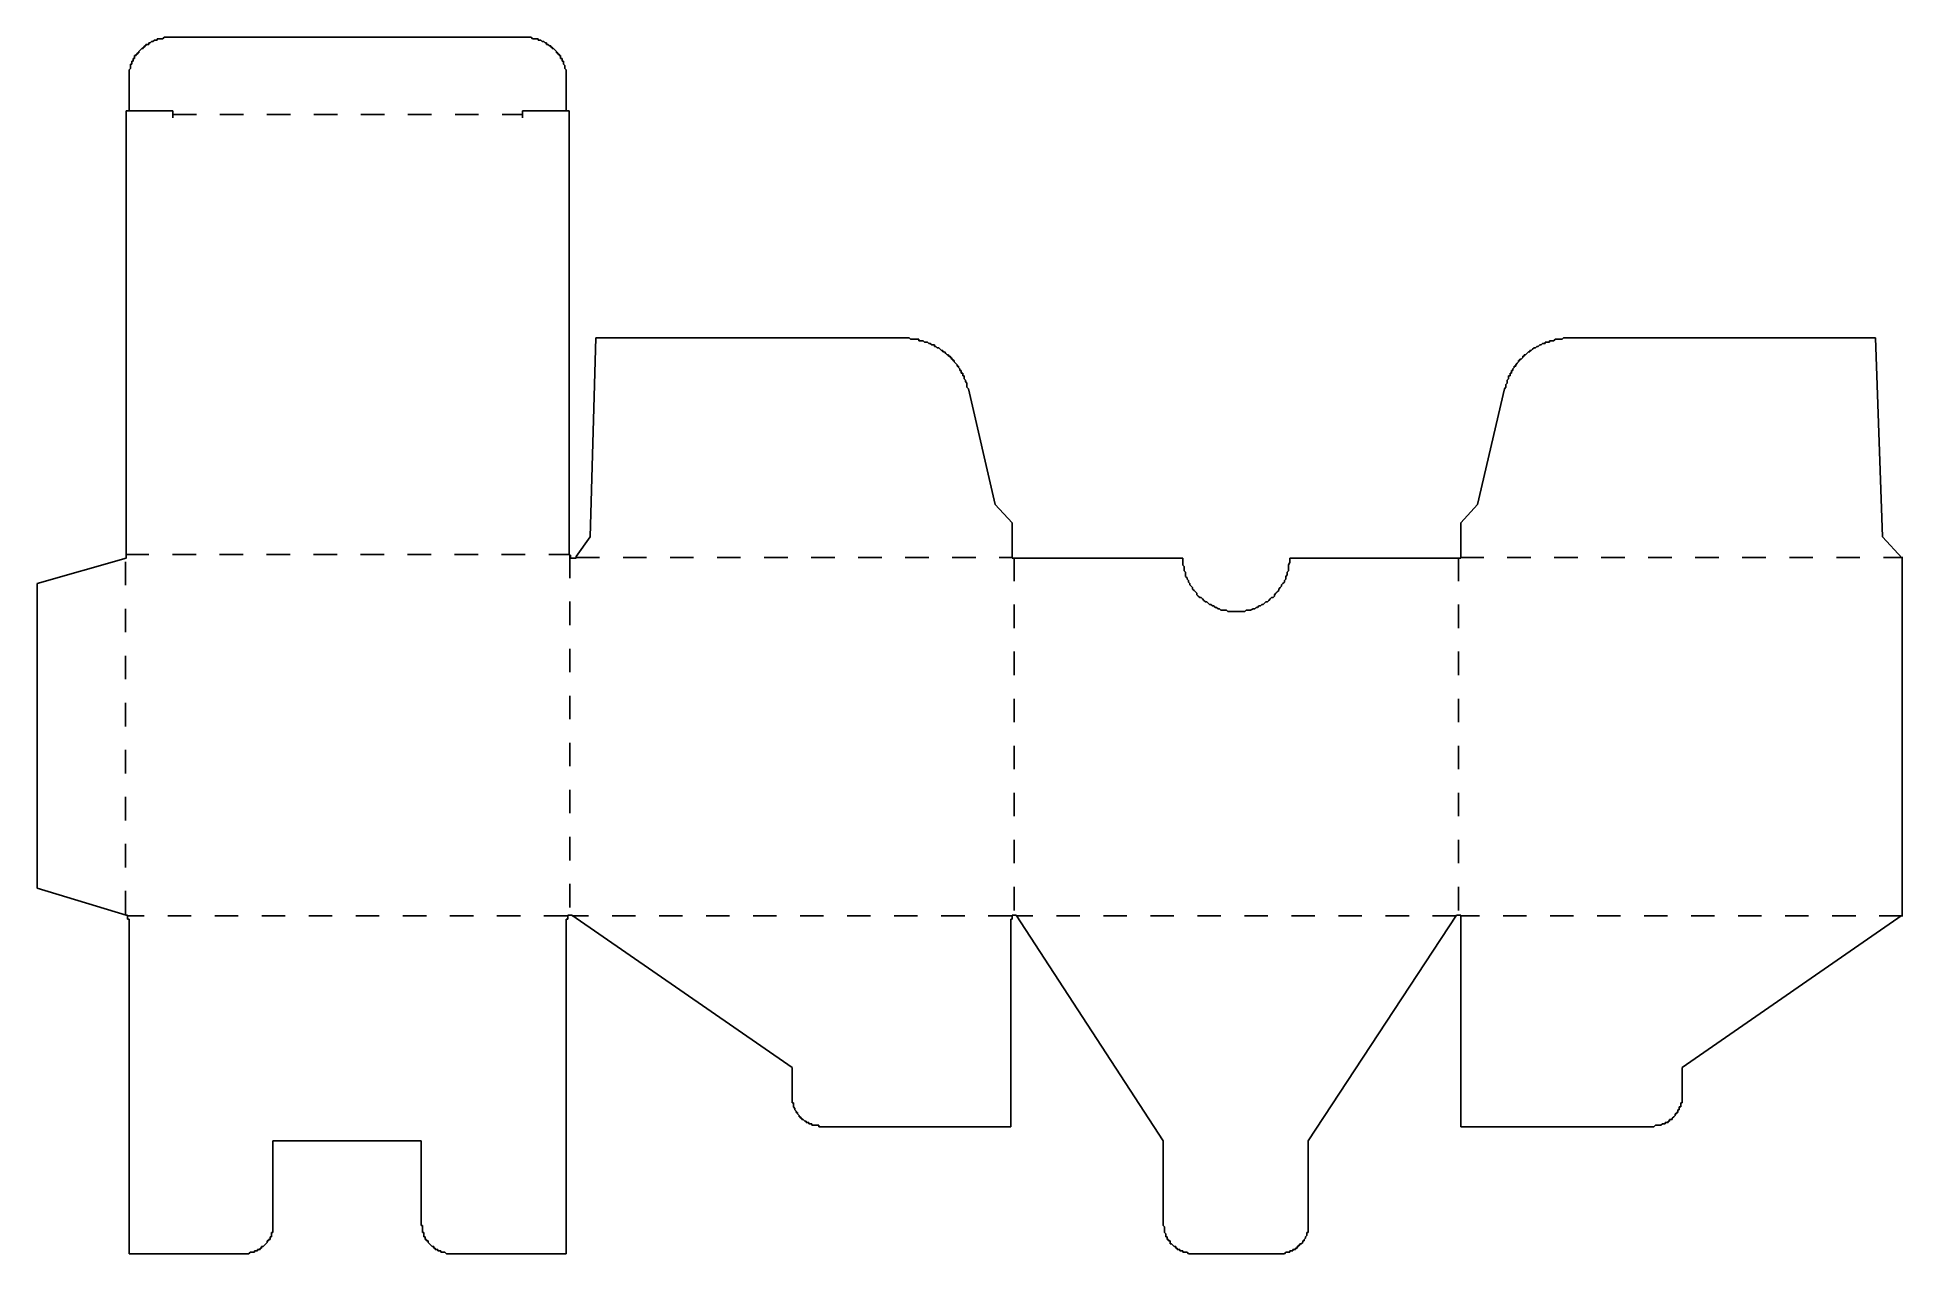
# Model space of a CAD drawing. Extents: x 0 to 952, y -639 to -18.
import ezdxf

# ---------------------------------------------------------------- set-up
doc = ezdxf.new("R2010")
doc.units = 0
doc.linetypes.add('DASHED', pattern=[24, 12, -12])
doc.layers.add('CREASE', color=5, linetype='DASHED')
doc.layers.add('CUT', color=1, linetype='CONTINUOUS')

msp = doc.modelspace()

# ---------------------------------------------------------------- linework, layer by layer
at = {"layer": 'CREASE'}
for p, q in [((69.19, -57.45), (247.58, -57.45)), ((45, -281.95), (271.77, -281.95)), ((45, -465.57), (45, -283.46)), ((271.77, -281.95), (271.77, -465.57)), ((274.99, -283.46), (497.64, -283.46)), ((498.54, -283.46), (498.54, -465.57)), ((725.32, -283.46), (725.32, -465.57)), ((726.23, -283.46), (952.09, -283.46)), ((270.56, -466.18), (46.21, -466.18)), ((497.33, -466.18), (272.98, -466.18)), ((724.11, -466.18), (499.75, -466.18)), ((952.09, -466.18), (726.53, -466.18))]:
    msp.add_line(p, q, dxfattribs=at)
at = {"layer": 'CUT'}
for p, q in [((61.92, -18.72), (61.2, -18.72)), ((61.2, -18.72), (61.2, -19.44)), ((62.64, -18.72), (61.92, -18.72)), ((61.92, -18.72), (61.92, -18.72)), ((63.36, -18.72), (62.64, -18.72)), ((62.64, -18.72), (62.64, -18.72)), ((64.08, -18.72), (63.36, -18.72)), ((63.36, -18.72), (63.36, -18.72)), ((63.36, -18.72), (63.36, -18.72)), ((64.8, -18), (64.08, -18.72)), ((64.08, -18.72), (64.08, -18.72)), ((65.52, -18), (64.8, -18)), ((64.8, -18), (64.8, -18)), ((66.24, -18), (65.52, -18)), ((65.52, -18), (65.52, -18)), ((66.96, -18), (66.24, -18)), ((66.24, -18), (66.24, -18)), ((67.68, -18), (66.96, -18)), ((66.96, -18), (66.96, -18)), ((67.68, -18), (249.12, -18)), ((67.68, -18), (67.68, -18)), ((249.84, -18), (249.12, -18)), ((249.12, -18), (249.12, -18)), ((250.56, -18), (249.84, -18)), ((249.84, -18), (249.84, -18)), ((251.28, -18), (250.56, -18)), ((250.56, -18), (250.56, -18)), ((252, -18), (251.28, -18)), ((251.28, -18), (251.28, -18)), ((252.72, -18.72), (252, -18)), ((252, -18), (252, -18)), ((253.44, -18.72), (252.72, -18.72)), ((252.72, -18.72), (252.72, -18.72)), ((252.72, -18.72), (252.72, -18.72)), ((254.16, -18.72), (253.44, -18.72)), ((253.44, -18.72), (253.44, -18.72)), ((254.88, -18.72), (254.16, -18.72)), ((254.16, -18.72), (254.16, -18.72)), ((255.6, -18.72), (254.88, -18.72)), ((254.88, -18.72), (254.88, -18.72)), ((255.6, -19.44), (255.6, -18.72)), ((50.4, -27.36), (49.68, -27.36)), ((49.68, -27.36), (49.68, -28.08)), ((49.68, -28.08), (49.68, -28.08)), ((49.68, -28.08), (49.68, -28.8)), ((51.12, -26.64), (50.4, -26.64)), ((50.4, -26.64), (50.4, -26.64)), ((50.4, -26.64), (50.4, -27.36)), ((50.4, -27.36), (50.4, -27.36)), ((51.84, -25.92), (51.12, -25.92)), ((51.12, -25.92), (51.12, -25.92)), ((51.12, -25.92), (51.12, -26.64)), ((52.56, -24.48), (51.84, -25.2)), ((51.84, -25.2), (51.84, -25.2)), ((51.84, -25.2), (51.84, -25.92)), ((53.28, -23.76), (52.56, -24.48)), ((52.56, -24.48), (52.56, -24.48)), ((52.56, -24.48), (52.56, -24.48)), ((54, -23.76), (53.28, -23.76)), ((53.28, -23.76), (53.28, -23.76)), ((53.28, -23.76), (53.28, -23.76)), ((54.72, -23.04), (54, -23.04)), ((54, -23.04), (54, -23.04)), ((54, -23.04), (54, -23.76)), ((55.44, -22.32), (54.72, -22.32)), ((54.72, -22.32), (54.72, -22.32)), ((54.72, -22.32), (54.72, -23.04)), ((56.16, -21.6), (55.44, -21.6)), ((55.44, -21.6), (55.44, -22.32)), ((55.44, -22.32), (55.44, -22.32)), ((56.88, -21.6), (56.16, -21.6)), ((56.16, -21.6), (56.16, -21.6)), ((57.6, -20.88), (56.88, -20.88)), ((56.88, -20.88), (56.88, -20.88)), ((56.88, -20.88), (56.88, -21.6)), ((58.32, -20.16), (57.6, -20.88)), ((57.6, -20.88), (57.6, -20.88)), ((59.04, -20.16), (58.32, -20.16)), ((58.32, -20.16), (58.32, -20.16)), ((58.32, -20.16), (58.32, -20.16)), ((59.76, -19.44), (59.04, -20.16)), ((59.04, -20.16), (59.04, -20.16)), ((60.48, -19.44), (59.76, -19.44)), ((59.76, -19.44), (59.76, -19.44)), ((61.2, -19.44), (60.48, -19.44)), ((60.48, -19.44), (60.48, -19.44)), ((60.48, -19.44), (60.48, -19.44)), ((256.32, -19.44), (255.6, -19.44)), ((255.6, -19.44), (255.6, -19.44)), ((257.04, -19.44), (256.32, -19.44)), ((256.32, -19.44), (256.32, -19.44)), ((257.76, -20.16), (257.04, -19.44)), ((257.04, -19.44), (257.04, -19.44)), ((258.48, -20.16), (257.76, -20.16)), ((257.76, -20.16), (257.76, -20.16)), ((257.76, -20.16), (257.76, -20.16)), ((259.2, -20.88), (258.48, -20.16)), ((258.48, -20.16), (258.48, -20.16)), ((259.92, -20.88), (259.2, -20.88)), ((259.2, -20.88), (259.2, -20.88)), ((259.92, -21.6), (259.92, -20.88)), ((259.92, -20.88), (259.92, -20.88)), ((260.64, -21.6), (259.92, -21.6)), ((261.36, -22.32), (260.64, -21.6)), ((260.64, -21.6), (260.64, -21.6)), ((260.64, -21.6), (260.64, -21.6)), ((262.08, -22.32), (261.36, -22.32)), ((261.36, -22.32), (261.36, -22.32)), ((262.08, -23.04), (262.08, -22.32)), ((262.08, -22.32), (262.08, -22.32)), ((262.8, -23.04), (262.08, -23.04)), ((262.8, -23.76), (262.8, -23.04)), ((262.8, -23.04), (262.8, -23.04)), ((263.52, -23.76), (262.8, -23.76)), ((264.24, -24.48), (263.52, -23.76)), ((263.52, -23.76), (263.52, -23.76)), ((263.52, -23.76), (263.52, -23.76)), ((264.96, -25.2), (264.24, -24.48)), ((264.24, -24.48), (264.24, -24.48)), ((264.24, -24.48), (264.24, -24.48)), ((264.96, -25.92), (264.96, -25.2)), ((264.96, -25.2), (264.96, -25.2)), ((265.68, -25.92), (264.96, -25.92)), ((265.68, -26.64), (265.68, -25.92)), ((265.68, -25.92), (265.68, -25.92)), ((266.4, -26.64), (265.68, -26.64)), ((265.68, -26.64), (265.68, -26.64)), ((266.4, -27.36), (266.4, -26.64)), ((267.12, -27.36), (266.4, -27.36)), ((266.4, -27.36), (266.4, -27.36)), ((267.12, -28.08), (267.12, -27.36)), ((267.12, -28.8), (267.12, -28.08)), ((267.12, -28.08), (267.12, -28.08)), ((47.52, -33.84), (46.8, -34.56)), ((46.8, -34.56), (46.8, -34.56)), ((46.8, -34.56), (46.8, -35.28)), ((46.8, -35.28), (46.8, -35.28)), ((46.8, -35.28), (46.8, -36)), ((46.8, -36), (46.8, -36)), ((46.8, -36), (46.8, -36)), ((46.8, -36), (46.8, -36.72)), ((46.8, -36.72), (46.8, -36.72)), ((46.8, -36.72), (46.8, -37.44)), ((46.8, -37.44), (46.8, -37.44)), ((46.8, -37.44), (46.8, -38.16)), ((48.24, -31.68), (47.52, -31.68)), ((47.52, -31.68), (47.52, -32.4)), ((47.52, -32.4), (47.52, -32.4)), ((47.52, -32.4), (47.52, -33.12)), ((47.52, -33.12), (47.52, -33.12)), ((47.52, -33.12), (47.52, -33.12)), ((47.52, -33.12), (47.52, -33.84)), ((47.52, -33.84), (47.52, -33.84)), ((48.96, -30.24), (48.24, -30.24)), ((48.24, -30.24), (48.24, -30.24)), ((48.24, -30.24), (48.24, -30.96)), ((48.24, -30.96), (48.24, -30.96)), ((48.24, -30.96), (48.24, -31.68)), ((49.68, -28.8), (48.96, -28.8)), ((48.96, -28.8), (48.96, -28.8)), ((48.96, -28.8), (48.96, -29.52)), ((48.96, -29.52), (48.96, -29.52)), ((48.96, -29.52), (48.96, -30.24)), ((267.84, -28.8), (267.12, -28.8)), ((267.12, -28.8), (267.12, -28.8)), ((267.84, -29.52), (267.84, -28.8)), ((267.84, -30.24), (267.84, -29.52)), ((267.84, -29.52), (267.84, -29.52)), ((268.56, -30.24), (267.84, -30.24)), ((268.56, -30.96), (268.56, -30.24)), ((268.56, -30.24), (268.56, -30.24)), ((268.56, -31.68), (268.56, -30.96)), ((268.56, -30.96), (268.56, -30.96)), ((269.28, -32.4), (268.56, -31.68)), ((268.56, -31.68), (268.56, -31.68)), ((269.28, -33.12), (269.28, -32.4)), ((269.28, -32.4), (269.28, -32.4)), ((269.28, -33.84), (269.28, -33.12)), ((269.28, -33.12), (269.28, -33.12)), ((269.28, -33.12), (269.28, -33.12)), ((270, -34.56), (269.28, -33.84)), ((269.28, -33.84), (269.28, -33.84)), ((270, -35.28), (270, -34.56)), ((270, -34.56), (270, -34.56)), ((270, -36), (270, -35.28)), ((270, -35.28), (270, -35.28)), ((270, -36.72), (270, -36)), ((270, -36), (270, -36)), ((270, -36), (270, -36)), ((270, -37.44), (270, -36.72)), ((270, -36.72), (270, -36.72)), ((270, -38.16), (270, -37.44)), ((270, -37.44), (270, -37.44)), ((46.8, -38.16), (46.8, -38.16)), ((46.8, -38.16), (46.8, -38.88)), ((46.8, -38.88), (46.8, -38.88)), ((46.8, -38.88), (46.8, -39.6)), ((46.8, -55.44), (46.8, -39.6)), ((270, -38.88), (270, -38.16)), ((270, -38.16), (270, -38.16)), ((270, -39.6), (270, -38.88)), ((270, -38.88), (270, -38.88)), ((270, -39.6), (270, -55.44)), ((45.36, -283.68), (45.36, -55.44)), ((45.36, -55.44), (46.8, -55.44)), ((46.8, -55.44), (67.68, -55.44)), ((68.4, -55.44), (67.68, -55.44)), ((67.68, -55.44), (67.68, -55.44)), ((67.68, -55.44), (67.68, -55.44)), ((67.68, -55.44), (67.68, -55.44)), ((67.68, -55.44), (67.68, -55.44)), ((67.68, -55.44), (67.68, -55.44)), ((67.68, -55.44), (67.68, -55.44)), ((67.68, -55.44), (67.68, -55.44)), ((67.68, -55.44), (67.68, -55.44)), ((67.68, -55.44), (67.68, -55.44)), ((67.68, -55.44), (67.68, -55.44)), ((67.68, -55.44), (67.68, -55.44)), ((67.68, -55.44), (67.68, -55.44)), ((67.68, -55.44), (67.68, -55.44)), ((67.68, -55.44), (67.68, -55.44)), ((67.68, -55.44), (67.68, -55.44)), ((69.12, -55.44), (68.4, -55.44)), ((68.4, -55.44), (68.4, -55.44)), ((68.4, -55.44), (68.4, -55.44)), ((68.4, -55.44), (68.4, -55.44)), ((68.4, -55.44), (68.4, -55.44)), ((68.4, -55.44), (68.4, -55.44)), ((68.4, -55.44), (68.4, -55.44)), ((68.4, -55.44), (68.4, -55.44)), ((68.4, -55.44), (68.4, -55.44)), ((68.4, -55.44), (68.4, -55.44)), ((68.4, -55.44), (68.4, -55.44)), ((68.4, -55.44), (68.4, -55.44)), ((68.4, -55.44), (68.4, -55.44)), ((68.4, -55.44), (68.4, -55.44)), ((68.4, -55.44), (68.4, -55.44)), ((68.4, -55.44), (68.4, -55.44)), ((68.4, -55.44), (68.4, -55.44)), ((68.4, -55.44), (68.4, -55.44)), ((68.4, -55.44), (68.4, -55.44)), ((68.4, -55.44), (68.4, -55.44)), ((68.4, -55.44), (68.4, -55.44)), ((68.4, -55.44), (68.4, -55.44)), ((68.4, -55.44), (68.4, -55.44)), ((68.4, -55.44), (68.4, -55.44)), ((68.4, -55.44), (68.4, -55.44)), ((68.4, -55.44), (68.4, -55.44)), ((68.4, -55.44), (68.4, -55.44)), ((68.4, -55.44), (68.4, -55.44)), ((68.4, -55.44), (68.4, -55.44)), ((68.4, -55.44), (68.4, -55.44)), ((68.4, -55.44), (68.4, -55.44)), ((68.4, -55.44), (68.4, -55.44)), ((68.4, -55.44), (68.4, -55.44)), ((68.4, -55.44), (68.4, -55.44)), ((68.4, -55.44), (68.4, -55.44)), ((69.12, -56.16), (69.12, -55.44)), ((69.12, -55.44), (69.12, -55.44)), ((69.12, -55.44), (69.12, -55.44)), ((69.12, -55.44), (69.12, -55.44)), ((69.12, -55.44), (69.12, -55.44)), ((69.12, -55.44), (69.12, -55.44)), ((69.12, -55.44), (69.12, -55.44)), ((69.12, -55.44), (69.12, -55.44)), ((69.12, -55.44), (69.12, -55.44)), ((69.12, -56.88), (69.12, -56.16)), ((69.12, -56.16), (69.12, -56.16)), ((69.12, -56.16), (69.12, -56.16)), ((69.12, -56.16), (69.12, -56.16)), ((69.12, -56.16), (69.12, -56.16)), ((69.12, -56.16), (69.12, -56.16)), ((69.12, -56.16), (69.12, -56.16)), ((69.12, -56.16), (69.12, -56.16)), ((69.12, -56.16), (69.12, -56.16)), ((69.12, -56.16), (69.12, -56.16)), ((69.12, -56.16), (69.12, -56.16)), ((69.12, -56.16), (69.12, -56.16)), ((69.12, -56.16), (69.12, -56.16)), ((69.12, -56.16), (69.12, -56.16)), ((69.12, -56.16), (69.12, -56.16)), ((69.12, -56.16), (69.12, -56.16)), ((69.12, -56.16), (69.12, -56.16)), ((69.12, -56.16), (69.12, -56.16)), ((69.12, -56.16), (69.12, -56.16)), ((69.12, -56.16), (69.12, -56.16)), ((69.12, -56.16), (69.12, -56.16)), ((69.12, -56.16), (69.12, -56.16)), ((69.12, -56.16), (69.12, -56.16)), ((69.12, -56.16), (69.12, -56.16)), ((69.12, -56.16), (69.12, -56.16)), ((69.12, -56.16), (69.12, -56.16)), ((69.12, -56.16), (69.12, -56.16)), ((69.12, -56.16), (69.12, -56.16)), ((69.12, -56.16), (69.12, -56.16)), ((69.12, -56.16), (69.12, -56.16)), ((69.12, -56.16), (69.12, -56.16)), ((69.12, -56.16), (69.12, -56.16)), ((69.12, -56.16), (69.12, -56.16)), ((69.12, -56.88), (69.12, -59.04)), ((69.12, -56.88), (69.12, -56.88)), ((69.12, -56.88), (69.12, -56.88)), ((69.12, -56.88), (69.12, -56.88)), ((69.12, -56.88), (69.12, -56.88)), ((69.12, -56.88), (69.12, -56.88)), ((69.12, -56.88), (69.12, -56.88)), ((69.12, -56.88), (69.12, -56.88)), ((248.4, -55.44), (247.68, -55.44)), ((247.68, -55.44), (247.68, -55.44)), ((247.68, -55.44), (247.68, -55.44)), ((247.68, -55.44), (247.68, -55.44)), ((247.68, -55.44), (247.68, -55.44)), ((247.68, -55.44), (247.68, -55.44)), ((247.68, -55.44), (247.68, -55.44)), ((247.68, -55.44), (247.68, -55.44)), ((247.68, -55.44), (247.68, -55.44)), ((247.68, -55.44), (247.68, -55.44)), ((247.68, -55.44), (247.68, -56.16)), ((247.68, -56.16), (247.68, -56.16)), ((247.68, -56.16), (247.68, -56.16)), ((247.68, -56.16), (247.68, -56.16)), ((247.68, -56.16), (247.68, -56.16)), ((247.68, -56.16), (247.68, -56.16)), ((247.68, -56.16), (247.68, -56.16)), ((247.68, -56.16), (247.68, -56.16)), ((247.68, -56.16), (247.68, -56.16)), ((247.68, -56.16), (247.68, -56.16)), ((247.68, -56.16), (247.68, -56.16)), ((247.68, -56.16), (247.68, -56.16)), ((247.68, -56.16), (247.68, -56.16)), ((247.68, -56.16), (247.68, -56.16)), ((247.68, -56.16), (247.68, -56.16)), ((247.68, -56.16), (247.68, -56.16)), ((247.68, -56.16), (247.68, -56.16)), ((247.68, -56.16), (247.68, -56.16)), ((247.68, -56.16), (247.68, -56.16)), ((247.68, -56.16), (247.68, -56.16)), ((247.68, -56.16), (247.68, -56.16)), ((247.68, -56.16), (247.68, -56.16)), ((247.68, -56.16), (247.68, -56.16)), ((247.68, -56.16), (247.68, -56.16)), ((247.68, -56.16), (247.68, -56.16)), ((247.68, -56.16), (247.68, -56.16)), ((247.68, -56.16), (247.68, -56.16)), ((247.68, -56.16), (247.68, -56.16)), ((247.68, -56.16), (247.68, -56.16)), ((247.68, -56.16), (247.68, -56.16)), ((247.68, -56.16), (247.68, -56.16)), ((247.68, -56.16), (247.68, -56.16)), ((247.68, -56.16), (247.68, -56.16)), ((247.68, -56.16), (247.68, -56.88)), ((247.68, -56.88), (247.68, -59.04)), ((247.68, -56.88), (247.68, -56.88)), ((247.68, -56.88), (247.68, -56.88)), ((247.68, -56.88), (247.68, -56.88)), ((247.68, -56.88), (247.68, -56.88)), ((247.68, -56.88), (247.68, -56.88)), ((247.68, -56.88), (247.68, -56.88)), ((247.68, -56.88), (247.68, -56.88)), ((249.12, -55.44), (248.4, -55.44)), ((248.4, -55.44), (248.4, -55.44)), ((248.4, -55.44), (248.4, -55.44)), ((248.4, -55.44), (248.4, -55.44)), ((248.4, -55.44), (248.4, -55.44)), ((248.4, -55.44), (248.4, -55.44)), ((248.4, -55.44), (248.4, -55.44)), ((248.4, -55.44), (248.4, -55.44)), ((248.4, -55.44), (248.4, -55.44)), ((248.4, -55.44), (248.4, -55.44)), ((248.4, -55.44), (248.4, -55.44)), ((248.4, -55.44), (248.4, -55.44)), ((248.4, -55.44), (248.4, -55.44)), ((248.4, -55.44), (248.4, -55.44)), ((248.4, -55.44), (248.4, -55.44)), ((248.4, -55.44), (248.4, -55.44)), ((248.4, -55.44), (248.4, -55.44)), ((248.4, -55.44), (248.4, -55.44)), ((248.4, -55.44), (248.4, -55.44)), ((248.4, -55.44), (248.4, -55.44)), ((248.4, -55.44), (248.4, -55.44)), ((248.4, -55.44), (248.4, -55.44)), ((248.4, -55.44), (248.4, -55.44)), ((248.4, -55.44), (248.4, -55.44)), ((248.4, -55.44), (248.4, -55.44)), ((248.4, -55.44), (248.4, -55.44)), ((248.4, -55.44), (248.4, -55.44)), ((248.4, -55.44), (248.4, -55.44)), ((248.4, -55.44), (248.4, -55.44)), ((248.4, -55.44), (248.4, -55.44)), ((248.4, -55.44), (248.4, -55.44)), ((248.4, -55.44), (248.4, -55.44)), ((248.4, -55.44), (248.4, -55.44)), ((248.4, -55.44), (248.4, -55.44)), ((248.4, -55.44), (248.4, -55.44)), ((270, -55.44), (249.12, -55.44)), ((249.12, -55.44), (249.12, -55.44)), ((249.12, -55.44), (249.12, -55.44)), ((249.12, -55.44), (249.12, -55.44)), ((249.12, -55.44), (249.12, -55.44)), ((249.12, -55.44), (249.12, -55.44)), ((249.12, -55.44), (249.12, -55.44)), ((249.12, -55.44), (249.12, -55.44)), ((249.12, -55.44), (249.12, -55.44)), ((249.12, -55.44), (249.12, -55.44)), ((249.12, -55.44), (249.12, -55.44)), ((249.12, -55.44), (249.12, -55.44)), ((249.12, -55.44), (249.12, -55.44)), ((249.12, -55.44), (249.12, -55.44)), ((249.12, -55.44), (249.12, -55.44)), ((270, -55.44), (271.44, -55.44)), ((271.44, -55.44), (271.44, -282.24)), ((282.24, -272.88), (285.12, -171.36)), ((285.12, -171.36), (442.8, -171.36)), ((443.52, -171.36), (442.8, -171.36)), ((442.8, -171.36), (442.8, -171.36)), ((444.24, -171.36), (443.52, -171.36)), ((444.96, -171.36), (444.24, -171.36)), ((444.24, -171.36), (444.24, -171.36)), ((445.68, -172.08), (444.96, -171.36)), ((444.96, -171.36), (444.96, -171.36)), ((779.04, -171.36), (778.32, -172.08)), ((779.76, -171.36), (779.04, -171.36)), ((780.48, -171.36), (779.76, -171.36)), ((779.76, -171.36), (779.76, -171.36)), ((781.2, -171.36), (780.48, -171.36)), ((780.48, -171.36), (780.48, -171.36)), ((781.92, -171.36), (781.2, -171.36)), ((781.92, -171.36), (938.16, -171.36)), ((938.16, -171.36), (941.76, -272.88)), ((446.4, -172.08), (445.68, -172.08)), ((447.12, -172.08), (446.4, -172.08)), ((446.4, -172.08), (446.4, -172.08)), ((447.84, -172.08), (447.12, -172.08)), ((447.12, -172.08), (447.12, -172.08)), ((448.56, -172.08), (447.84, -172.08)), ((449.28, -172.08), (448.56, -172.08)), ((448.56, -172.08), (448.56, -172.08)), ((450, -172.08), (449.28, -172.08)), ((450, -172.8), (450, -172.08)), ((450.72, -172.8), (450, -172.8)), ((451.44, -172.8), (450.72, -172.8)), ((450.72, -172.8), (450.72, -172.8)), ((452.16, -172.8), (451.44, -172.8)), ((452.88, -173.52), (452.16, -172.8)), ((452.16, -172.8), (452.16, -172.8)), ((453.6, -173.52), (452.88, -173.52)), ((452.88, -173.52), (452.88, -173.52)), ((454.32, -173.52), (453.6, -173.52)), ((453.6, -173.52), (453.6, -173.52)), ((455.04, -174.24), (454.32, -173.52)), ((455.76, -174.24), (455.04, -174.24)), ((455.04, -174.24), (455.04, -174.24)), ((456.48, -174.96), (455.76, -174.24)), ((455.76, -174.24), (455.76, -174.24)), ((457.2, -174.96), (456.48, -174.96)), ((456.48, -174.96), (456.48, -174.96)), ((457.92, -174.96), (457.2, -174.96)), ((457.92, -175.68), (457.92, -174.96)), ((458.64, -175.68), (457.92, -175.68)), ((459.36, -176.4), (458.64, -175.68)), ((458.64, -175.68), (458.64, -175.68)), ((460.08, -176.4), (459.36, -176.4)), ((459.36, -176.4), (459.36, -176.4)), ((460.8, -177.12), (460.08, -176.4)), ((460.08, -176.4), (460.08, -176.4)), ((461.52, -177.84), (460.8, -177.12)), ((460.8, -177.12), (460.8, -177.12)), ((462.24, -177.84), (461.52, -177.84)), ((461.52, -177.84), (461.52, -177.84)), ((462.24, -178.56), (462.24, -177.84)), ((462.96, -178.56), (462.24, -178.56)), ((463.68, -179.28), (462.96, -178.56)), ((462.96, -178.56), (462.96, -178.56)), ((464.4, -180), (463.68, -179.28)), ((463.68, -179.28), (463.68, -179.28)), ((465.12, -180), (464.4, -180)), ((464.4, -180), (464.4, -180)), ((465.12, -180.72), (465.12, -180)), ((465.84, -180.72), (465.12, -180.72)), ((465.84, -181.44), (465.84, -180.72)), ((758.88, -180.72), (758.16, -180.72)), ((758.16, -180.72), (758.16, -181.44)), ((759.6, -180), (758.88, -180)), ((758.88, -180), (758.88, -180.72)), ((760.32, -179.28), (759.6, -180)), ((759.6, -180), (759.6, -180)), ((761.04, -178.56), (760.32, -179.28)), ((760.32, -179.28), (760.32, -179.28)), ((761.76, -178.56), (761.04, -178.56)), ((761.04, -178.56), (761.04, -178.56)), ((762.48, -177.84), (761.76, -177.84)), ((761.76, -177.84), (761.76, -178.56)), ((763.2, -177.12), (762.48, -177.84)), ((762.48, -177.84), (762.48, -177.84)), ((763.92, -176.4), (763.2, -177.12)), ((763.2, -177.12), (763.2, -177.12)), ((764.64, -176.4), (763.92, -176.4)), ((763.92, -176.4), (763.92, -176.4)), ((765.36, -175.68), (764.64, -176.4)), ((764.64, -176.4), (764.64, -176.4)), ((766.08, -175.68), (765.36, -175.68)), ((765.36, -175.68), (765.36, -175.68)), ((766.8, -174.96), (766.08, -175.68)), ((767.52, -174.96), (766.8, -174.96)), ((766.8, -174.96), (766.8, -174.96)), ((768.24, -174.24), (767.52, -174.96)), ((767.52, -174.96), (767.52, -174.96)), ((768.96, -174.24), (768.24, -174.24)), ((768.24, -174.24), (768.24, -174.24)), ((769.68, -174.24), (768.96, -174.24)), ((770.4, -173.52), (769.68, -173.52)), ((769.68, -173.52), (769.68, -174.24)), ((771.12, -173.52), (770.4, -173.52)), ((770.4, -173.52), (770.4, -173.52)), ((771.84, -173.52), (771.12, -173.52)), ((772.56, -172.8), (771.84, -172.8)), ((771.84, -172.8), (771.84, -173.52)), ((773.28, -172.8), (772.56, -172.8)), ((772.56, -172.8), (772.56, -172.8)), ((774, -172.8), (773.28, -172.8)), ((774.72, -172.08), (774, -172.8)), ((774, -172.8), (774, -172.8)), ((775.44, -172.08), (774.72, -172.08)), ((774.72, -172.08), (774.72, -172.08)), ((776.16, -172.08), (775.44, -172.08)), ((776.88, -172.08), (776.16, -172.08)), ((776.16, -172.08), (776.16, -172.08)), ((777.6, -172.08), (776.88, -172.08)), ((776.88, -172.08), (776.88, -172.08)), ((778.32, -172.08), (777.6, -172.08)), ((778.32, -172.08), (778.32, -172.08)), ((466.56, -181.44), (465.84, -181.44)), ((466.56, -182.16), (466.56, -181.44)), ((467.28, -182.16), (466.56, -182.16)), ((466.56, -182.16), (466.56, -182.16)), ((467.28, -182.88), (467.28, -182.16)), ((468, -182.88), (467.28, -182.88)), ((468, -183.6), (468, -182.88)), ((468.72, -184.32), (468, -183.6)), ((468, -183.6), (468, -183.6)), ((469.44, -185.04), (468.72, -184.32)), ((468.72, -184.32), (468.72, -184.32)), ((469.44, -185.76), (469.44, -185.04)), ((469.44, -185.04), (469.44, -185.04)), ((470.16, -185.76), (469.44, -185.76)), ((470.16, -186.48), (470.16, -185.76)), ((470.88, -187.2), (470.16, -186.48)), ((470.16, -186.48), (470.16, -186.48)), ((470.88, -187.92), (470.88, -187.2)), ((470.88, -187.2), (470.88, -187.2)), ((471.6, -187.92), (470.88, -187.92)), ((471.6, -188.64), (471.6, -187.92)), ((471.6, -189.36), (471.6, -188.64)), ((472.32, -189.36), (471.6, -189.36)), ((472.32, -190.08), (472.32, -189.36)), ((472.32, -190.8), (472.32, -190.08)), ((472.32, -190.08), (472.32, -190.08)), ((752.4, -189.36), (751.68, -189.36)), ((751.68, -189.36), (751.68, -190.08)), ((751.68, -190.08), (751.68, -190.08)), ((751.68, -190.08), (751.68, -190.8)), ((753.12, -187.92), (752.4, -187.92)), ((752.4, -187.92), (752.4, -188.64)), ((752.4, -188.64), (752.4, -189.36)), ((753.84, -186.48), (753.12, -187.2)), ((753.12, -187.2), (753.12, -187.2)), ((753.12, -187.2), (753.12, -187.92)), ((754.56, -185.76), (753.84, -185.76)), ((753.84, -185.76), (753.84, -186.48)), ((753.84, -186.48), (753.84, -186.48)), ((755.28, -184.32), (754.56, -185.04)), ((754.56, -185.04), (754.56, -185.04)), ((754.56, -185.04), (754.56, -185.76)), ((756, -183.6), (755.28, -184.32)), ((755.28, -184.32), (755.28, -184.32)), ((756.72, -182.88), (756, -182.88)), ((756, -182.88), (756, -183.6)), ((756, -183.6), (756, -183.6)), ((757.44, -182.16), (756.72, -182.16)), ((756.72, -182.16), (756.72, -182.88)), ((758.16, -181.44), (757.44, -182.16)), ((757.44, -182.16), (757.44, -182.16)), ((758.16, -181.44), (758.16, -181.44)), ((473.04, -190.8), (472.32, -190.8)), ((473.04, -191.52), (473.04, -190.8)), ((473.04, -192.24), (473.04, -191.52)), ((473.04, -191.52), (473.04, -191.52)), ((473.76, -192.96), (473.04, -192.24)), ((473.76, -193.68), (473.76, -192.96)), ((473.76, -192.96), (473.76, -192.96)), ((474.48, -194.4), (473.76, -193.68)), ((473.76, -193.68), (473.76, -193.68)), ((474.48, -195.12), (474.48, -194.4)), ((474.48, -195.84), (474.48, -195.12)), ((474.48, -195.12), (474.48, -195.12)), ((474.48, -196.56), (474.48, -195.84)), ((474.48, -195.84), (474.48, -195.84)), ((475.2, -197.28), (474.48, -196.56)), ((475.2, -197.28), (488.88, -256.32)), ((475.2, -197.28), (475.2, -197.28)), ((735.12, -256.32), (748.8, -197.28)), ((749.52, -196.56), (748.8, -197.28)), ((748.8, -197.28), (748.8, -197.28)), ((750.24, -194.4), (749.52, -195.12)), ((749.52, -195.12), (749.52, -195.12)), ((749.52, -195.12), (749.52, -195.84)), ((749.52, -195.84), (749.52, -195.84)), ((749.52, -195.84), (749.52, -196.56)), ((750.96, -192.24), (750.24, -192.96)), ((750.24, -192.96), (750.24, -192.96)), ((750.24, -192.96), (750.24, -193.68)), ((750.24, -193.68), (750.24, -193.68)), ((750.24, -193.68), (750.24, -194.4)), ((751.68, -190.8), (750.96, -190.8)), ((750.96, -190.8), (750.96, -191.52)), ((750.96, -191.52), (750.96, -191.52)), ((750.96, -191.52), (750.96, -192.24)), ((488.88, -256.32), (497.52, -265.68)), ((726.48, -265.68), (735.12, -256.32)), ((497.52, -265.68), (497.52, -283.68)), ((726.48, -283.68), (726.48, -265.68)), ((275.04, -282.96), (282.24, -272.88)), ((941.76, -272.88), (951.84, -283.68)), ((0, -296.64), (45.36, -283.68)), ((45.36, -283.68), (45.36, -283.68)), ((271.44, -282.24), (271.44, -282.24)), ((271.44, -282.24), (271.44, -282.24)), ((271.44, -282.24), (271.44, -282.24)), ((271.44, -282.24), (271.44, -282.24)), ((271.44, -282.24), (271.44, -282.24)), ((271.44, -282.24), (271.44, -282.24)), ((271.44, -282.24), (271.44, -282.24)), ((271.44, -282.24), (272.16, -282.24)), ((272.16, -282.24), (272.16, -282.24)), ((272.16, -282.24), (272.16, -282.24)), ((272.16, -282.24), (272.16, -282.24)), ((272.16, -282.24), (272.16, -282.24)), ((272.16, -282.24), (272.16, -282.24)), ((272.16, -282.24), (272.16, -282.24)), ((272.16, -282.24), (272.16, -282.96)), ((272.16, -282.96), (272.16, -282.96)), ((272.16, -282.96), (272.16, -282.96)), ((272.16, -282.96), (272.16, -282.96)), ((272.16, -282.96), (272.16, -282.96)), ((272.16, -282.96), (272.16, -282.96)), ((272.16, -282.96), (272.16, -282.96)), ((272.16, -282.96), (272.16, -282.96)), ((272.16, -282.96), (272.16, -282.96)), ((272.16, -282.96), (272.16, -282.96)), ((272.16, -282.96), (272.16, -282.96)), ((272.16, -282.96), (272.16, -282.96)), ((272.16, -282.96), (272.16, -282.96)), ((272.16, -282.96), (272.16, -282.96)), ((272.16, -282.96), (272.16, -282.96)), ((272.16, -282.96), (272.16, -282.96)), ((272.16, -282.96), (272.16, -282.96)), ((272.16, -282.96), (272.16, -282.96)), ((272.16, -282.96), (272.16, -282.96)), ((272.16, -282.96), (272.16, -283.68)), ((272.16, -283.68), (272.16, -283.68)), ((272.16, -283.68), (272.16, -283.68)), ((272.16, -283.68), (272.16, -283.68)), ((272.16, -283.68), (272.16, -283.68)), ((272.16, -283.68), (272.16, -283.68)), ((272.16, -283.68), (272.88, -283.68)), ((272.88, -283.68), (272.88, -283.68)), ((272.88, -283.68), (272.88, -283.68)), ((272.88, -283.68), (272.88, -283.68)), ((272.88, -283.68), (272.88, -283.68)), ((272.88, -283.68), (272.88, -283.68)), ((272.88, -283.68), (272.88, -283.68)), ((272.88, -283.68), (272.88, -283.68)), ((272.88, -283.68), (272.88, -283.68)), ((272.88, -283.68), (272.88, -283.68)), ((272.88, -283.68), (272.88, -283.68)), ((272.88, -283.68), (272.88, -283.68)), ((272.88, -283.68), (272.88, -283.68)), ((272.88, -283.68), (272.88, -283.68)), ((272.88, -283.68), (272.88, -283.68)), ((272.88, -283.68), (272.88, -283.68)), ((272.88, -283.68), (272.88, -283.68)), ((272.88, -283.68), (272.88, -283.68)), ((272.88, -283.68), (272.88, -283.68)), ((272.88, -283.68), (273.6, -283.68)), ((273.6, -283.68), (273.6, -283.68)), ((273.6, -283.68), (273.6, -283.68)), ((273.6, -283.68), (273.6, -283.68)), ((273.6, -283.68), (273.6, -283.68)), ((273.6, -283.68), (273.6, -283.68)), ((273.6, -283.68), (273.6, -283.68)), ((273.6, -283.68), (273.6, -283.68)), ((273.6, -283.68), (273.6, -283.68)), ((273.6, -283.68), (273.6, -283.68)), ((273.6, -283.68), (273.6, -283.68)), ((273.6, -283.68), (273.6, -283.68)), ((273.6, -283.68), (273.6, -283.68)), ((273.6, -283.68), (273.6, -283.68)), ((273.6, -283.68), (273.6, -283.68)), ((273.6, -283.68), (273.6, -283.68)), ((273.6, -283.68), (274.32, -283.68)), ((274.32, -283.68), (274.32, -283.68)), ((274.32, -283.68), (274.32, -283.68)), ((274.32, -283.68), (274.32, -283.68)), ((274.32, -283.68), (274.32, -283.68)), ((274.32, -283.68), (274.32, -283.68)), ((274.32, -283.68), (274.32, -283.68)), ((274.32, -283.68), (274.32, -283.68)), ((274.32, -283.68), (274.32, -283.68)), ((274.32, -283.68), (274.32, -283.68)), ((274.32, -283.68), (274.32, -283.68)), ((274.32, -283.68), (274.32, -283.68)), ((274.32, -283.68), (274.32, -283.68)), ((274.32, -283.68), (274.32, -283.68)), ((274.32, -283.68), (274.32, -283.68)), ((274.32, -283.68), (274.32, -283.68)), ((274.32, -283.68), (274.32, -283.68)), ((274.32, -283.68), (275.04, -283.68)), ((275.04, -283.68), (275.04, -282.96)), ((275.04, -282.96), (275.04, -282.96)), ((275.04, -282.96), (275.04, -282.96)), ((275.04, -282.96), (275.04, -282.96)), ((275.04, -282.96), (275.04, -282.96)), ((275.04, -282.96), (275.04, -282.96)), ((275.04, -282.96), (275.04, -282.96)), ((275.04, -282.96), (275.04, -282.96)), ((275.04, -282.96), (275.04, -282.96)), ((275.04, -282.96), (275.04, -282.96)), ((275.04, -282.96), (275.04, -282.96)), ((275.04, -282.96), (275.04, -282.96)), ((275.04, -282.96), (275.04, -282.96)), ((275.04, -282.96), (275.04, -282.96)), ((275.04, -282.96), (275.04, -282.96)), ((275.04, -282.96), (275.04, -282.96)), ((275.04, -282.96), (275.04, -282.96)), ((275.04, -282.96), (275.04, -282.96)), ((275.04, -282.96), (275.04, -282.96)), ((275.04, -282.96), (275.04, -282.96)), ((275.04, -282.96), (275.04, -282.96)), ((275.04, -282.96), (275.04, -282.96)), ((275.04, -282.96), (275.04, -282.96)), ((275.04, -282.96), (275.04, -282.96)), ((275.04, -282.96), (275.04, -282.96)), ((275.04, -282.96), (275.04, -282.96)), ((275.04, -282.96), (275.04, -282.96)), ((275.04, -282.96), (275.04, -282.96)), ((275.04, -282.96), (275.04, -282.96)), ((275.04, -282.96), (275.04, -282.96)), ((275.04, -282.96), (275.04, -282.96)), ((275.04, -282.96), (275.04, -282.96)), ((275.04, -282.96), (275.04, -282.96)), ((275.04, -282.96), (275.04, -282.96)), ((275.04, -282.96), (275.04, -282.96)), ((275.04, -282.96), (275.04, -282.96)), ((275.04, -282.96), (275.04, -282.96)), ((275.04, -282.96), (275.04, -282.96)), ((275.04, -282.96), (275.04, -282.96)), ((275.04, -282.96), (275.04, -282.96)), ((275.04, -282.96), (275.04, -282.96)), ((275.04, -282.96), (275.04, -282.96)), ((275.04, -282.96), (275.04, -282.96)), ((275.04, -282.96), (275.04, -282.96)), ((275.04, -282.96), (275.04, -282.96)), ((275.04, -282.96), (275.04, -282.96)), ((275.04, -282.96), (275.04, -282.96)), ((275.04, -282.96), (275.04, -282.96)), ((275.04, -282.96), (275.04, -282.96)), ((275.04, -282.96), (275.04, -282.96)), ((275.04, -282.96), (275.04, -282.96)), ((275.04, -282.96), (275.04, -282.96)), ((275.04, -282.96), (275.04, -282.96)), ((275.04, -282.96), (275.04, -282.96)), ((275.04, -282.96), (275.04, -282.96)), ((275.04, -282.96), (275.04, -282.96)), ((275.04, -282.96), (275.04, -282.96)), ((275.04, -282.96), (275.04, -282.96)), ((275.04, -282.96), (275.04, -282.96)), ((275.04, -282.96), (275.04, -282.96)), ((275.04, -282.96), (275.04, -282.96)), ((275.04, -283.68), (275.04, -283.68)), ((275.04, -283.68), (275.04, -283.68)), ((275.04, -283.68), (275.04, -283.68)), ((275.04, -283.68), (275.04, -283.68)), ((275.04, -283.68), (275.04, -283.68)), ((275.04, -283.68), (275.04, -283.68)), ((275.04, -283.68), (275.04, -283.68)), ((275.04, -283.68), (275.04, -283.68)), ((275.04, -283.68), (275.04, -283.68)), ((275.04, -283.68), (275.04, -283.68)), ((275.04, -283.68), (275.04, -283.68)), ((275.04, -283.68), (275.04, -283.68)), ((275.04, -283.68), (275.04, -283.68)), ((275.04, -283.68), (275.04, -283.68)), ((275.04, -283.68), (275.04, -283.68)), ((275.04, -283.68), (275.04, -283.68)), ((275.04, -283.68), (275.04, -283.68)), ((275.04, -283.68), (275.04, -283.68)), ((275.04, -283.68), (275.04, -283.68)), ((275.04, -283.68), (275.04, -283.68)), ((275.04, -283.68), (275.04, -283.68)), ((275.04, -283.68), (275.04, -283.68)), ((275.04, -283.68), (275.04, -283.68)), ((275.04, -283.68), (275.04, -283.68)), ((275.04, -283.68), (275.04, -283.68)), ((275.04, -283.68), (275.04, -283.68)), ((275.04, -283.68), (275.04, -283.68)), ((275.04, -283.68), (275.04, -283.68)), ((275.04, -283.68), (275.04, -283.68)), ((275.04, -283.68), (275.04, -283.68)), ((275.04, -283.68), (275.04, -283.68)), ((275.04, -283.68), (275.04, -283.68)), ((275.04, -283.68), (275.04, -283.68)), ((275.04, -283.68), (275.04, -283.68)), ((275.04, -283.68), (275.04, -283.68)), ((275.04, -283.68), (275.04, -283.68)), ((275.04, -283.68), (275.04, -283.68)), ((275.04, -283.68), (275.04, -283.68)), ((275.04, -283.68), (275.04, -283.68)), ((275.04, -283.68), (275.04, -283.68)), ((275.04, -283.68), (275.04, -283.68)), ((275.04, -283.68), (275.04, -283.68)), ((275.04, -283.68), (275.04, -283.68)), ((275.04, -283.68), (275.04, -283.68)), ((275.04, -283.68), (275.04, -283.68)), ((275.04, -283.68), (275.04, -283.68)), ((275.04, -283.68), (275.04, -283.68)), ((497.52, -283.68), (584.64, -283.68)), ((584.64, -283.68), (584.64, -284.4)), ((584.64, -284.4), (584.64, -285.12)), ((584.64, -285.12), (584.64, -285.84)), ((639.36, -283.68), (726.48, -283.68)), ((639.36, -284.4), (639.36, -283.68)), ((639.36, -285.12), (639.36, -284.4)), ((639.36, -285.84), (639.36, -285.12)), ((951.84, -283.68), (951.84, -465.84)), ((584.64, -285.84), (584.64, -287.28)), ((584.64, -287.28), (585.36, -288)), ((585.36, -288), (585.36, -288.72)), ((585.36, -288.72), (585.36, -289.44)), ((585.36, -289.44), (585.36, -290.16)), ((585.36, -290.16), (586.08, -290.88)), ((586.08, -290.88), (586.08, -292.32)), ((586.08, -292.32), (586.08, -293.04)), ((586.08, -293.04), (586.8, -293.76)), ((586.8, -293.76), (586.8, -294.48)), ((586.8, -294.48), (587.52, -295.2)), ((636.48, -295.2), (637.2, -294.48)), ((637.2, -293.04), (637.92, -292.32)), ((637.2, -293.76), (637.2, -293.04)), ((637.2, -294.48), (637.2, -293.76)), ((637.92, -290.88), (638.64, -290.16)), ((637.92, -292.32), (637.92, -290.88)), ((638.64, -287.28), (639.36, -285.84)), ((638.64, -288), (638.64, -287.28)), ((638.64, -288.72), (638.64, -288)), ((638.64, -289.44), (638.64, -288.72)), ((638.64, -290.16), (638.64, -289.44)), ((0, -452.16), (0, -296.64)), ((587.52, -295.2), (587.52, -295.92)), ((587.52, -295.92), (588.24, -296.64)), ((588.24, -296.64), (588.24, -297.36)), ((588.24, -297.36), (588.96, -298.08)), ((588.96, -298.08), (589.68, -298.8)), ((589.68, -298.8), (589.68, -299.52)), ((589.68, -299.52), (590.4, -300.24)), ((590.4, -300.24), (591.12, -300.96)), ((591.12, -300.96), (591.84, -301.68)), ((591.84, -301.68), (591.84, -302.4)), ((591.84, -302.4), (592.56, -303.12)), ((592.56, -303.12), (593.28, -303.84)), ((593.28, -303.84), (594, -303.84)), ((594, -303.84), (594.72, -304.56)), ((594.72, -304.56), (595.44, -305.28)), ((628.56, -305.28), (629.28, -304.56)), ((629.28, -304.56), (630, -303.84)), ((630, -303.84), (630.72, -303.84)), ((630.72, -303.84), (631.44, -303.12)), ((631.44, -302.4), (632.16, -301.68)), ((631.44, -303.12), (631.44, -302.4)), ((632.16, -301.68), (632.88, -300.96)), ((632.88, -300.96), (633.6, -300.24)), ((633.6, -299.52), (634.32, -298.8)), ((633.6, -300.24), (633.6, -299.52)), ((634.32, -298.8), (635.04, -298.08)), ((635.04, -297.36), (635.76, -296.64)), ((635.04, -298.08), (635.04, -297.36)), ((635.76, -296.64), (636.48, -295.92)), ((636.48, -295.92), (636.48, -295.2)), ((595.44, -305.28), (596.16, -306)), ((596.16, -306), (596.88, -306)), ((596.88, -306), (597.6, -306.72)), ((597.6, -306.72), (598.32, -307.44)), ((598.32, -307.44), (599.04, -307.44)), ((599.04, -307.44), (599.76, -308.16)), ((599.76, -308.16), (600.48, -308.16)), ((600.48, -308.16), (601.2, -308.88)), ((601.2, -308.88), (601.92, -308.88)), ((601.92, -308.88), (602.64, -309.6)), ((602.64, -309.6), (603.36, -309.6)), ((603.36, -309.6), (604.08, -310.32)), ((604.08, -310.32), (605.52, -310.32)), ((605.52, -310.32), (606.24, -310.32)), ((606.24, -310.32), (606.96, -310.32)), ((606.96, -310.32), (607.68, -311.04)), ((607.68, -311.04), (608.4, -311.04)), ((608.4, -311.04), (609.12, -311.04)), ((609.12, -311.04), (610.56, -311.04)), ((610.56, -311.04), (611.28, -311.04)), ((611.28, -311.04), (612, -311.04)), ((612, -311.04), (612.72, -311.04)), ((612.72, -311.04), (613.44, -311.04)), ((613.44, -311.04), (614.16, -311.04)), ((614.16, -311.04), (615.6, -311.04)), ((615.6, -311.04), (616.32, -311.04)), ((616.32, -311.04), (617.04, -310.32)), ((617.04, -310.32), (617.76, -310.32)), ((617.76, -310.32), (618.48, -310.32)), ((618.48, -310.32), (619.2, -310.32)), ((619.2, -310.32), (620.64, -309.6)), ((620.64, -309.6), (621.36, -309.6)), ((621.36, -309.6), (622.08, -308.88)), ((622.08, -308.88), (622.8, -308.88)), ((622.8, -308.88), (623.52, -308.16)), ((623.52, -308.16), (624.24, -308.16)), ((624.24, -308.16), (624.96, -307.44)), ((624.96, -307.44), (625.68, -307.44)), ((625.68, -307.44), (626.4, -306.72)), ((626.4, -306.72), (627.12, -306)), ((627.12, -306), (627.84, -306)), ((627.84, -306), (628.56, -305.28)), ((45.36, -465.84), (0, -452.16)), ((46.08, -465.84), (45.36, -465.84)), ((45.36, -465.84), (45.36, -465.84)), ((45.36, -465.84), (45.36, -465.84)), ((45.36, -465.84), (45.36, -465.84)), ((45.36, -465.84), (45.36, -465.84)), ((45.36, -465.84), (45.36, -465.84)), ((45.36, -465.84), (45.36, -465.84)), ((45.36, -465.84), (45.36, -465.84)), ((45.36, -465.84), (45.36, -465.84)), ((45.36, -465.84), (45.36, -465.84)), ((45.36, -465.84), (45.36, -465.84)), ((45.36, -465.84), (45.36, -465.84)), ((45.36, -465.84), (45.36, -465.84)), ((45.36, -465.84), (45.36, -465.84)), ((45.36, -465.84), (45.36, -465.84)), ((45.36, -465.84), (45.36, -465.84)), ((45.36, -465.84), (45.36, -465.84)), ((45.36, -465.84), (45.36, -465.84)), ((45.36, -465.84), (45.36, -465.84)), ((45.36, -465.84), (45.36, -465.84)), ((45.36, -465.84), (45.36, -465.84)), ((45.36, -465.84), (45.36, -465.84)), ((45.36, -465.84), (45.36, -465.84)), ((45.36, -465.84), (45.36, -465.84)), ((45.36, -465.84), (45.36, -465.84)), ((45.36, -465.84), (45.36, -465.84)), ((45.36, -465.84), (45.36, -465.84)), ((45.36, -465.84), (45.36, -465.84)), ((45.36, -465.84), (45.36, -465.84)), ((45.36, -465.84), (45.36, -465.84)), ((45.36, -465.84), (45.36, -465.84)), ((45.36, -465.84), (45.36, -465.84)), ((45.36, -465.84), (45.36, -465.84)), ((45.36, -465.84), (45.36, -465.84)), ((45.36, -465.84), (45.36, -465.84)), ((45.36, -465.84), (45.36, -465.84)), ((45.36, -465.84), (45.36, -465.84)), ((45.36, -465.84), (45.36, -465.84)), ((45.36, -465.84), (45.36, -465.84)), ((45.36, -465.84), (45.36, -465.84)), ((45.36, -465.84), (45.36, -465.84)), ((45.36, -465.84), (45.36, -465.84)), ((45.36, -465.84), (45.36, -465.84)), ((45.36, -465.84), (45.36, -465.84)), ((45.36, -465.84), (45.36, -465.84)), ((45.36, -465.84), (45.36, -465.84)), ((45.36, -465.84), (45.36, -465.84)), ((45.36, -465.84), (45.36, -465.84)), ((45.36, -465.84), (45.36, -465.84)), ((45.36, -465.84), (45.36, -465.84)), ((45.36, -465.84), (45.36, -465.84)), ((45.36, -465.84), (45.36, -465.84)), ((45.36, -465.84), (45.36, -465.84)), ((45.36, -465.84), (45.36, -465.84)), ((46.08, -468), (46.08, -465.84)), ((46.08, -465.84), (46.08, -465.84)), ((46.08, -465.84), (46.08, -465.84)), ((46.08, -465.84), (46.08, -465.84)), ((46.08, -465.84), (46.08, -465.84)), ((46.08, -465.84), (46.08, -465.84)), ((46.08, -465.84), (46.08, -465.84)), ((46.08, -465.84), (46.08, -465.84)), ((46.08, -465.84), (46.08, -465.84)), ((46.08, -465.84), (46.08, -465.84)), ((46.08, -465.84), (46.08, -465.84)), ((46.08, -465.84), (46.08, -465.84)), ((46.08, -465.84), (46.08, -465.84)), ((46.08, -465.84), (46.08, -465.84)), ((46.08, -465.84), (46.08, -465.84)), ((46.08, -465.84), (46.08, -465.84)), ((46.08, -465.84), (46.08, -465.84)), ((46.08, -465.84), (46.08, -465.84)), ((46.08, -465.84), (46.08, -465.84)), ((46.08, -465.84), (46.08, -465.84)), ((46.08, -465.84), (46.08, -465.84)), ((46.08, -465.84), (46.08, -465.84)), ((46.08, -465.84), (46.08, -465.84)), ((46.08, -465.84), (46.08, -465.84)), ((46.08, -465.84), (46.08, -465.84)), ((46.08, -465.84), (46.08, -465.84)), ((46.08, -465.84), (46.08, -465.84)), ((46.08, -465.84), (46.08, -465.84)), ((46.08, -465.84), (46.08, -465.84)), ((46.08, -465.84), (46.08, -465.84)), ((46.08, -465.84), (46.08, -465.84)), ((46.08, -465.84), (46.08, -465.84)), ((46.08, -465.84), (46.08, -465.84)), ((46.08, -465.84), (46.08, -465.84)), ((46.08, -465.84), (46.08, -465.84)), ((46.08, -465.84), (46.08, -465.84)), ((46.08, -465.84), (46.08, -465.84)), ((46.08, -465.84), (46.08, -465.84)), ((46.08, -465.84), (46.08, -465.84)), ((46.08, -465.84), (46.08, -465.84)), ((46.08, -465.84), (46.08, -465.84)), ((46.08, -465.84), (46.08, -465.84)), ((46.08, -465.84), (46.08, -465.84)), ((46.08, -465.84), (46.08, -465.84)), ((46.08, -465.84), (46.08, -465.84)), ((46.08, -465.84), (46.08, -465.84)), ((46.08, -465.84), (46.08, -465.84)), ((271.44, -465.84), (270.72, -465.84)), ((270.72, -465.84), (270.72, -465.84)), ((270.72, -465.84), (270.72, -465.84)), ((270.72, -465.84), (270.72, -465.84)), ((270.72, -465.84), (270.72, -465.84)), ((270.72, -465.84), (270.72, -465.84)), ((270.72, -465.84), (270.72, -465.84)), ((270.72, -465.84), (270.72, -465.84)), ((270.72, -465.84), (270.72, -465.84)), ((270.72, -465.84), (270.72, -465.84)), ((270.72, -465.84), (270.72, -465.84)), ((270.72, -465.84), (270.72, -465.84)), ((270.72, -465.84), (270.72, -465.84)), ((270.72, -465.84), (270.72, -465.84)), ((270.72, -465.84), (270.72, -465.84)), ((270.72, -465.84), (270.72, -465.84)), ((270.72, -465.84), (270.72, -465.84)), ((270.72, -465.84), (270.72, -465.84)), ((270.72, -465.84), (270.72, -465.84)), ((270.72, -465.84), (270.72, -465.84)), ((270.72, -465.84), (270.72, -465.84)), ((270.72, -465.84), (270.72, -465.84)), ((270.72, -465.84), (270.72, -465.84)), ((270.72, -465.84), (270.72, -465.84)), ((270.72, -465.84), (270.72, -465.84)), ((270.72, -465.84), (270.72, -465.84)), ((270.72, -465.84), (270.72, -465.84)), ((270.72, -465.84), (270.72, -465.84)), ((270.72, -465.84), (270.72, -465.84)), ((270.72, -465.84), (270.72, -465.84)), ((270.72, -465.84), (270.72, -465.84)), ((270.72, -465.84), (270.72, -465.84)), ((270.72, -465.84), (270.72, -465.84)), ((270.72, -465.84), (270.72, -465.84)), ((270.72, -465.84), (270.72, -465.84)), ((270.72, -465.84), (270.72, -465.84)), ((270.72, -465.84), (270.72, -465.84)), ((270.72, -465.84), (270.72, -465.84)), ((270.72, -465.84), (270.72, -465.84)), ((270.72, -465.84), (270.72, -465.84)), ((270.72, -465.84), (270.72, -465.84)), ((270.72, -465.84), (270.72, -465.84)), ((270.72, -465.84), (270.72, -465.84)), ((270.72, -465.84), (270.72, -465.84)), ((270.72, -465.84), (270.72, -465.84)), ((270.72, -465.84), (270.72, -465.84)), ((270.72, -465.84), (270.72, -465.84)), ((270.72, -465.84), (270.72, -465.84)), ((270.72, -465.84), (270.72, -465.84)), ((270.72, -465.84), (270.72, -468)), ((272.16, -465.84), (271.44, -465.84)), ((271.44, -465.84), (271.44, -465.84)), ((271.44, -465.84), (271.44, -465.84)), ((271.44, -465.84), (271.44, -465.84)), ((271.44, -465.84), (271.44, -465.84)), ((271.44, -465.84), (271.44, -465.84)), ((271.44, -465.84), (271.44, -465.84)), ((271.44, -465.84), (271.44, -465.84)), ((271.44, -465.84), (271.44, -465.84)), ((271.44, -465.84), (271.44, -465.84)), ((271.44, -465.84), (271.44, -465.84)), ((271.44, -465.84), (271.44, -465.84)), ((271.44, -465.84), (271.44, -465.84)), ((271.44, -465.84), (271.44, -465.84)), ((271.44, -465.84), (271.44, -465.84)), ((271.44, -465.84), (271.44, -465.84)), ((271.44, -465.84), (271.44, -465.84)), ((271.44, -465.84), (271.44, -465.84)), ((271.44, -465.84), (271.44, -465.84)), ((271.44, -465.84), (271.44, -465.84)), ((271.44, -465.84), (271.44, -465.84)), ((271.44, -465.84), (271.44, -465.84)), ((271.44, -465.84), (271.44, -465.84)), ((271.44, -465.84), (271.44, -465.84)), ((271.44, -465.84), (271.44, -465.84)), ((271.44, -465.84), (271.44, -465.84)), ((271.44, -465.84), (271.44, -465.84)), ((271.44, -465.84), (271.44, -465.84)), ((271.44, -465.84), (271.44, -465.84)), ((271.44, -465.84), (271.44, -465.84)), ((271.44, -465.84), (271.44, -465.84)), ((271.44, -465.84), (271.44, -465.84)), ((271.44, -465.84), (271.44, -465.84)), ((271.44, -465.84), (271.44, -465.84)), ((271.44, -465.84), (271.44, -465.84)), ((271.44, -465.84), (271.44, -465.84)), ((271.44, -465.84), (271.44, -465.84)), ((271.44, -465.84), (271.44, -465.84)), ((271.44, -465.84), (271.44, -465.84)), ((271.44, -465.84), (271.44, -465.84)), ((271.44, -465.84), (271.44, -465.84)), ((271.44, -465.84), (271.44, -465.84)), ((271.44, -465.84), (271.44, -465.84)), ((271.44, -465.84), (271.44, -465.84)), ((271.44, -465.84), (271.44, -465.84)), ((271.44, -465.84), (271.44, -465.84)), ((271.44, -465.84), (271.44, -465.84)), ((271.44, -465.84), (271.44, -465.84)), ((271.44, -465.84), (271.44, -465.84)), ((271.44, -465.84), (271.44, -465.84)), ((271.44, -465.84), (271.44, -465.84)), ((271.44, -465.84), (271.44, -465.84)), ((271.44, -465.84), (271.44, -465.84)), ((271.44, -465.84), (271.44, -465.84)), ((272.88, -465.84), (272.16, -465.84)), ((272.16, -465.84), (272.16, -465.84)), ((272.16, -465.84), (272.16, -465.84)), ((272.16, -465.84), (272.16, -465.84)), ((272.16, -465.84), (272.16, -465.84)), ((272.16, -465.84), (272.16, -465.84)), ((272.16, -465.84), (272.16, -465.84)), ((272.16, -465.84), (272.16, -465.84)), ((272.16, -465.84), (272.16, -465.84)), ((272.16, -465.84), (272.16, -465.84)), ((272.16, -465.84), (272.16, -465.84)), ((272.16, -465.84), (272.16, -465.84)), ((272.16, -465.84), (272.16, -465.84)), ((272.16, -465.84), (272.16, -465.84)), ((272.16, -465.84), (272.16, -465.84)), ((272.16, -465.84), (272.16, -465.84)), ((272.16, -465.84), (272.16, -465.84)), ((272.16, -465.84), (272.16, -465.84)), ((272.16, -465.84), (272.16, -465.84)), ((272.16, -465.84), (272.16, -465.84)), ((272.16, -465.84), (272.16, -465.84)), ((272.16, -465.84), (272.16, -465.84)), ((272.16, -465.84), (272.16, -465.84)), ((272.16, -465.84), (272.16, -465.84)), ((272.16, -465.84), (272.16, -465.84)), ((272.16, -465.84), (272.16, -465.84)), ((272.16, -465.84), (272.16, -465.84)), ((272.16, -465.84), (272.16, -465.84)), ((272.16, -465.84), (272.16, -465.84)), ((272.16, -465.84), (272.16, -465.84)), ((272.16, -465.84), (272.16, -465.84)), ((272.16, -465.84), (272.16, -465.84)), ((272.16, -465.84), (272.16, -465.84)), ((272.16, -465.84), (272.16, -465.84)), ((272.16, -465.84), (272.16, -465.84)), ((272.16, -465.84), (272.16, -465.84)), ((272.16, -465.84), (272.16, -465.84)), ((272.16, -465.84), (272.16, -465.84)), ((272.16, -465.84), (272.16, -465.84)), ((272.16, -465.84), (272.16, -465.84)), ((272.16, -465.84), (272.16, -465.84)), ((272.16, -465.84), (272.16, -465.84)), ((272.16, -465.84), (272.16, -465.84)), ((272.16, -465.84), (272.16, -465.84)), ((272.16, -465.84), (272.16, -465.84)), ((272.16, -465.84), (272.16, -465.84)), ((272.16, -465.84), (272.16, -465.84)), ((272.16, -465.84), (272.16, -465.84)), ((272.16, -465.84), (272.16, -465.84)), ((272.16, -465.84), (272.16, -465.84)), ((272.16, -465.84), (272.16, -465.84)), ((272.16, -465.84), (272.16, -465.84)), ((272.16, -465.84), (272.16, -465.84)), ((385.2, -543.6), (272.88, -465.84)), ((272.88, -465.84), (272.88, -465.84)), ((272.88, -465.84), (272.88, -465.84)), ((272.88, -465.84), (272.88, -465.84)), ((272.88, -465.84), (272.88, -465.84)), ((272.88, -465.84), (272.88, -465.84)), ((272.88, -465.84), (272.88, -465.84)), ((272.88, -465.84), (272.88, -465.84)), ((272.88, -465.84), (272.88, -465.84)), ((272.88, -465.84), (272.88, -465.84)), ((272.88, -465.84), (272.88, -465.84)), ((272.88, -465.84), (272.88, -465.84)), ((272.88, -465.84), (272.88, -465.84)), ((272.88, -465.84), (272.88, -465.84)), ((272.88, -465.84), (272.88, -465.84)), ((272.88, -465.84), (272.88, -465.84)), ((272.88, -465.84), (272.88, -465.84)), ((272.88, -465.84), (272.88, -465.84)), ((272.88, -465.84), (272.88, -465.84)), ((272.88, -465.84), (272.88, -465.84)), ((272.88, -465.84), (272.88, -465.84)), ((272.88, -465.84), (272.88, -465.84)), ((272.88, -465.84), (272.88, -465.84)), ((272.88, -465.84), (272.88, -465.84)), ((272.88, -465.84), (272.88, -465.84)), ((272.88, -465.84), (272.88, -465.84)), ((272.88, -465.84), (272.88, -465.84)), ((272.88, -465.84), (272.88, -465.84)), ((272.88, -465.84), (272.88, -465.84)), ((272.88, -465.84), (272.88, -465.84)), ((272.88, -465.84), (272.88, -465.84)), ((272.88, -465.84), (272.88, -465.84)), ((272.88, -465.84), (272.88, -465.84)), ((272.88, -465.84), (272.88, -465.84)), ((272.88, -465.84), (272.88, -465.84)), ((272.88, -465.84), (272.88, -465.84)), ((272.88, -465.84), (272.88, -465.84)), ((272.88, -465.84), (272.88, -465.84)), ((272.88, -465.84), (272.88, -465.84)), ((272.88, -465.84), (272.88, -465.84)), ((272.88, -465.84), (272.88, -465.84)), ((272.88, -465.84), (272.88, -465.84)), ((272.88, -465.84), (272.88, -465.84)), ((272.88, -465.84), (272.88, -465.84)), ((272.88, -465.84), (272.88, -465.84)), ((498.24, -465.84), (497.52, -465.84)), ((497.52, -465.84), (497.52, -465.84)), ((497.52, -465.84), (497.52, -465.84)), ((497.52, -465.84), (497.52, -465.84)), ((497.52, -465.84), (497.52, -465.84)), ((497.52, -465.84), (497.52, -465.84)), ((497.52, -465.84), (497.52, -465.84)), ((497.52, -465.84), (497.52, -465.84)), ((497.52, -465.84), (497.52, -465.84)), ((497.52, -465.84), (497.52, -465.84)), ((497.52, -465.84), (497.52, -465.84)), ((497.52, -465.84), (497.52, -465.84)), ((497.52, -465.84), (497.52, -465.84)), ((497.52, -465.84), (497.52, -465.84)), ((497.52, -465.84), (497.52, -465.84)), ((497.52, -465.84), (497.52, -465.84)), ((497.52, -465.84), (497.52, -465.84)), ((497.52, -465.84), (497.52, -465.84)), ((497.52, -465.84), (497.52, -465.84)), ((497.52, -465.84), (497.52, -465.84)), ((497.52, -465.84), (497.52, -465.84)), ((497.52, -465.84), (497.52, -465.84)), ((497.52, -465.84), (497.52, -465.84)), ((497.52, -465.84), (497.52, -465.84)), ((497.52, -465.84), (497.52, -465.84)), ((497.52, -465.84), (497.52, -465.84)), ((497.52, -465.84), (497.52, -465.84)), ((497.52, -465.84), (497.52, -465.84)), ((497.52, -465.84), (497.52, -465.84)), ((497.52, -465.84), (497.52, -465.84)), ((497.52, -465.84), (497.52, -465.84)), ((497.52, -465.84), (497.52, -465.84)), ((497.52, -465.84), (497.52, -465.84)), ((497.52, -465.84), (497.52, -465.84)), ((497.52, -465.84), (497.52, -465.84)), ((497.52, -465.84), (497.52, -465.84)), ((497.52, -465.84), (497.52, -465.84)), ((497.52, -465.84), (497.52, -465.84)), ((497.52, -465.84), (497.52, -465.84)), ((497.52, -465.84), (497.52, -465.84)), ((497.52, -465.84), (497.52, -465.84)), ((497.52, -465.84), (497.52, -465.84)), ((497.52, -465.84), (497.52, -465.84)), ((497.52, -465.84), (497.52, -465.84)), ((497.52, -465.84), (497.52, -465.84)), ((497.52, -465.84), (497.52, -465.84)), ((497.52, -465.84), (497.52, -465.84)), ((497.52, -465.84), (497.52, -465.84)), ((497.52, -465.84), (497.52, -465.84)), ((497.52, -465.84), (497.52, -465.84)), ((497.52, -465.84), (497.52, -465.84)), ((497.52, -465.84), (497.52, -465.84)), ((497.52, -465.84), (497.52, -468)), ((498.96, -465.84), (498.24, -465.84)), ((498.24, -465.84), (498.24, -465.84)), ((498.24, -465.84), (498.24, -465.84)), ((498.24, -465.84), (498.24, -465.84)), ((498.24, -465.84), (498.24, -465.84)), ((498.24, -465.84), (498.24, -465.84)), ((498.24, -465.84), (498.24, -465.84)), ((498.24, -465.84), (498.24, -465.84)), ((498.24, -465.84), (498.24, -465.84)), ((498.24, -465.84), (498.24, -465.84)), ((498.24, -465.84), (498.24, -465.84)), ((498.24, -465.84), (498.24, -465.84)), ((498.24, -465.84), (498.24, -465.84)), ((498.24, -465.84), (498.24, -465.84)), ((498.24, -465.84), (498.24, -465.84)), ((498.24, -465.84), (498.24, -465.84)), ((498.24, -465.84), (498.24, -465.84)), ((498.24, -465.84), (498.24, -465.84)), ((498.24, -465.84), (498.24, -465.84)), ((498.24, -465.84), (498.24, -465.84)), ((498.24, -465.84), (498.24, -465.84)), ((498.24, -465.84), (498.24, -465.84)), ((498.24, -465.84), (498.24, -465.84)), ((498.24, -465.84), (498.24, -465.84)), ((498.24, -465.84), (498.24, -465.84)), ((498.24, -465.84), (498.24, -465.84)), ((498.24, -465.84), (498.24, -465.84)), ((498.24, -465.84), (498.24, -465.84)), ((498.24, -465.84), (498.24, -465.84)), ((498.24, -465.84), (498.24, -465.84)), ((498.24, -465.84), (498.24, -465.84)), ((498.24, -465.84), (498.24, -465.84)), ((498.24, -465.84), (498.24, -465.84)), ((498.24, -465.84), (498.24, -465.84)), ((498.24, -465.84), (498.24, -465.84)), ((498.24, -465.84), (498.24, -465.84)), ((498.24, -465.84), (498.24, -465.84)), ((498.24, -465.84), (498.24, -465.84)), ((498.24, -465.84), (498.24, -465.84)), ((498.24, -465.84), (498.24, -465.84)), ((498.24, -465.84), (498.24, -465.84)), ((498.24, -465.84), (498.24, -465.84)), ((498.24, -465.84), (498.24, -465.84)), ((498.24, -465.84), (498.24, -465.84)), ((498.24, -465.84), (498.24, -465.84)), ((498.24, -465.84), (498.24, -465.84)), ((498.24, -465.84), (498.24, -465.84)), ((498.24, -465.84), (498.24, -465.84)), ((498.24, -465.84), (498.24, -465.84)), ((498.24, -465.84), (498.24, -465.84)), ((498.24, -465.84), (498.24, -465.84)), ((498.24, -465.84), (498.24, -465.84)), ((498.24, -465.84), (498.24, -465.84)), ((499.68, -465.84), (498.96, -465.84)), ((498.96, -465.84), (498.96, -465.84)), ((498.96, -465.84), (498.96, -465.84)), ((498.96, -465.84), (498.96, -465.84)), ((498.96, -465.84), (498.96, -465.84)), ((498.96, -465.84), (498.96, -465.84)), ((498.96, -465.84), (498.96, -465.84)), ((498.96, -465.84), (498.96, -465.84)), ((498.96, -465.84), (498.96, -465.84)), ((498.96, -465.84), (498.96, -465.84)), ((498.96, -465.84), (498.96, -465.84)), ((498.96, -465.84), (498.96, -465.84)), ((498.96, -465.84), (498.96, -465.84)), ((498.96, -465.84), (498.96, -465.84)), ((498.96, -465.84), (498.96, -465.84)), ((498.96, -465.84), (498.96, -465.84)), ((498.96, -465.84), (498.96, -465.84)), ((498.96, -465.84), (498.96, -465.84)), ((498.96, -465.84), (498.96, -465.84)), ((498.96, -465.84), (498.96, -465.84)), ((498.96, -465.84), (498.96, -465.84)), ((498.96, -465.84), (498.96, -465.84)), ((498.96, -465.84), (498.96, -465.84)), ((498.96, -465.84), (498.96, -465.84)), ((498.96, -465.84), (498.96, -465.84)), ((498.96, -465.84), (498.96, -465.84)), ((498.96, -465.84), (498.96, -465.84)), ((498.96, -465.84), (498.96, -465.84)), ((498.96, -465.84), (498.96, -465.84)), ((498.96, -465.84), (498.96, -465.84)), ((498.96, -465.84), (498.96, -465.84)), ((498.96, -465.84), (498.96, -465.84)), ((498.96, -465.84), (498.96, -465.84)), ((498.96, -465.84), (498.96, -465.84)), ((498.96, -465.84), (498.96, -465.84)), ((498.96, -465.84), (498.96, -465.84)), ((498.96, -465.84), (498.96, -465.84)), ((498.96, -465.84), (498.96, -465.84)), ((498.96, -465.84), (498.96, -465.84)), ((498.96, -465.84), (498.96, -465.84)), ((498.96, -465.84), (498.96, -465.84)), ((498.96, -465.84), (498.96, -465.84)), ((498.96, -465.84), (498.96, -465.84)), ((498.96, -465.84), (498.96, -465.84)), ((498.96, -465.84), (498.96, -465.84)), ((498.96, -465.84), (498.96, -465.84)), ((498.96, -465.84), (498.96, -465.84)), ((498.96, -465.84), (498.96, -465.84)), ((498.96, -465.84), (498.96, -465.84)), ((498.96, -465.84), (498.96, -465.84)), ((498.96, -465.84), (498.96, -465.84)), ((498.96, -465.84), (498.96, -465.84)), ((498.96, -465.84), (498.96, -465.84)), ((498.96, -465.84), (498.96, -465.84)), ((574.56, -581.04), (499.68, -465.84)), ((499.68, -465.84), (499.68, -465.84)), ((499.68, -465.84), (499.68, -465.84)), ((499.68, -465.84), (499.68, -465.84)), ((499.68, -465.84), (499.68, -465.84)), ((499.68, -465.84), (499.68, -465.84)), ((499.68, -465.84), (499.68, -465.84)), ((499.68, -465.84), (499.68, -465.84)), ((499.68, -465.84), (499.68, -465.84)), ((499.68, -465.84), (499.68, -465.84)), ((499.68, -465.84), (499.68, -465.84)), ((499.68, -465.84), (499.68, -465.84)), ((499.68, -465.84), (499.68, -465.84)), ((499.68, -465.84), (499.68, -465.84)), ((499.68, -465.84), (499.68, -465.84)), ((499.68, -465.84), (499.68, -465.84)), ((499.68, -465.84), (499.68, -465.84)), ((499.68, -465.84), (499.68, -465.84)), ((499.68, -465.84), (499.68, -465.84)), ((499.68, -465.84), (499.68, -465.84)), ((499.68, -465.84), (499.68, -465.84)), ((499.68, -465.84), (499.68, -465.84)), ((499.68, -465.84), (499.68, -465.84)), ((499.68, -465.84), (499.68, -465.84)), ((499.68, -465.84), (499.68, -465.84)), ((499.68, -465.84), (499.68, -465.84)), ((499.68, -465.84), (499.68, -465.84)), ((499.68, -465.84), (499.68, -465.84)), ((499.68, -465.84), (499.68, -465.84)), ((499.68, -465.84), (499.68, -465.84)), ((499.68, -465.84), (499.68, -465.84)), ((499.68, -465.84), (499.68, -465.84)), ((499.68, -465.84), (499.68, -465.84)), ((499.68, -465.84), (499.68, -465.84)), ((499.68, -465.84), (499.68, -465.84)), ((499.68, -465.84), (499.68, -465.84)), ((499.68, -465.84), (499.68, -465.84)), ((499.68, -465.84), (499.68, -465.84)), ((499.68, -465.84), (499.68, -465.84)), ((499.68, -465.84), (499.68, -465.84)), ((499.68, -465.84), (499.68, -465.84)), ((499.68, -465.84), (499.68, -465.84)), ((724.32, -465.84), (648.72, -581.04)), ((725.04, -465.84), (724.32, -465.84)), ((724.32, -465.84), (724.32, -465.84)), ((724.32, -465.84), (724.32, -465.84)), ((724.32, -465.84), (724.32, -465.84)), ((724.32, -465.84), (724.32, -465.84)), ((724.32, -465.84), (724.32, -465.84)), ((724.32, -465.84), (724.32, -465.84)), ((724.32, -465.84), (724.32, -465.84)), ((724.32, -465.84), (724.32, -465.84)), ((724.32, -465.84), (724.32, -465.84)), ((724.32, -465.84), (724.32, -465.84)), ((724.32, -465.84), (724.32, -465.84)), ((724.32, -465.84), (724.32, -465.84)), ((724.32, -465.84), (724.32, -465.84)), ((724.32, -465.84), (724.32, -465.84)), ((724.32, -465.84), (724.32, -465.84)), ((724.32, -465.84), (724.32, -465.84)), ((724.32, -465.84), (724.32, -465.84)), ((724.32, -465.84), (724.32, -465.84)), ((724.32, -465.84), (724.32, -465.84)), ((724.32, -465.84), (724.32, -465.84)), ((724.32, -465.84), (724.32, -465.84)), ((724.32, -465.84), (724.32, -465.84)), ((724.32, -465.84), (724.32, -465.84)), ((724.32, -465.84), (724.32, -465.84)), ((724.32, -465.84), (724.32, -465.84)), ((724.32, -465.84), (724.32, -465.84)), ((724.32, -465.84), (724.32, -465.84)), ((724.32, -465.84), (724.32, -465.84)), ((724.32, -465.84), (724.32, -465.84)), ((724.32, -465.84), (724.32, -465.84)), ((724.32, -465.84), (724.32, -465.84)), ((724.32, -465.84), (724.32, -465.84)), ((724.32, -465.84), (724.32, -465.84)), ((724.32, -465.84), (724.32, -465.84)), ((724.32, -465.84), (724.32, -465.84)), ((724.32, -465.84), (724.32, -465.84)), ((724.32, -465.84), (724.32, -465.84)), ((724.32, -465.84), (724.32, -465.84)), ((724.32, -465.84), (724.32, -465.84)), ((724.32, -465.84), (724.32, -465.84)), ((724.32, -465.84), (724.32, -465.84)), ((724.32, -465.84), (724.32, -465.84)), ((724.32, -465.84), (724.32, -465.84)), ((724.32, -465.84), (724.32, -465.84)), ((724.32, -465.84), (724.32, -465.84)), ((724.32, -465.84), (724.32, -465.84)), ((724.32, -465.84), (724.32, -465.84)), ((724.32, -465.84), (724.32, -465.84)), ((724.32, -465.84), (724.32, -465.84)), ((724.32, -465.84), (724.32, -465.84)), ((724.32, -465.84), (724.32, -465.84)), ((724.32, -465.84), (724.32, -465.84)), ((724.32, -465.84), (724.32, -465.84)), ((725.76, -465.84), (725.04, -465.84)), ((725.04, -465.84), (725.04, -465.84)), ((725.04, -465.84), (725.04, -465.84)), ((725.04, -465.84), (725.04, -465.84)), ((725.04, -465.84), (725.04, -465.84)), ((725.04, -465.84), (725.04, -465.84)), ((725.04, -465.84), (725.04, -465.84)), ((725.04, -465.84), (725.04, -465.84)), ((725.04, -465.84), (725.04, -465.84)), ((725.04, -465.84), (725.04, -465.84)), ((725.04, -465.84), (725.04, -465.84)), ((725.04, -465.84), (725.04, -465.84)), ((725.04, -465.84), (725.04, -465.84)), ((725.04, -465.84), (725.04, -465.84)), ((725.04, -465.84), (725.04, -465.84)), ((725.04, -465.84), (725.04, -465.84)), ((725.04, -465.84), (725.04, -465.84)), ((725.04, -465.84), (725.04, -465.84)), ((725.04, -465.84), (725.04, -465.84)), ((725.04, -465.84), (725.04, -465.84)), ((725.04, -465.84), (725.04, -465.84)), ((725.04, -465.84), (725.04, -465.84)), ((725.04, -465.84), (725.04, -465.84)), ((725.04, -465.84), (725.04, -465.84)), ((725.04, -465.84), (725.04, -465.84)), ((725.04, -465.84), (725.04, -465.84)), ((725.04, -465.84), (725.04, -465.84)), ((725.04, -465.84), (725.04, -465.84)), ((725.04, -465.84), (725.04, -465.84)), ((725.04, -465.84), (725.04, -465.84)), ((725.04, -465.84), (725.04, -465.84)), ((725.04, -465.84), (725.04, -465.84)), ((725.04, -465.84), (725.04, -465.84)), ((725.04, -465.84), (725.04, -465.84)), ((725.04, -465.84), (725.04, -465.84)), ((725.04, -465.84), (725.04, -465.84)), ((725.04, -465.84), (725.04, -465.84)), ((725.04, -465.84), (725.04, -465.84)), ((725.04, -465.84), (725.04, -465.84)), ((725.04, -465.84), (725.04, -465.84)), ((725.04, -465.84), (725.04, -465.84)), ((725.04, -465.84), (725.04, -465.84)), ((725.04, -465.84), (725.04, -465.84)), ((725.04, -465.84), (725.04, -465.84)), ((725.04, -465.84), (725.04, -465.84)), ((725.04, -465.84), (725.04, -465.84)), ((725.04, -465.84), (725.04, -465.84)), ((725.04, -465.84), (725.04, -465.84)), ((725.04, -465.84), (725.04, -465.84)), ((725.04, -465.84), (725.04, -465.84)), ((725.04, -465.84), (725.04, -465.84)), ((725.04, -465.84), (725.04, -465.84)), ((725.04, -465.84), (725.04, -465.84)), ((726.48, -465.84), (725.76, -465.84)), ((725.76, -465.84), (725.76, -465.84)), ((725.76, -465.84), (725.76, -465.84)), ((725.76, -465.84), (725.76, -465.84)), ((725.76, -465.84), (725.76, -465.84)), ((725.76, -465.84), (725.76, -465.84)), ((725.76, -465.84), (725.76, -465.84)), ((725.76, -465.84), (725.76, -465.84)), ((725.76, -465.84), (725.76, -465.84)), ((725.76, -465.84), (725.76, -465.84)), ((725.76, -465.84), (725.76, -465.84)), ((725.76, -465.84), (725.76, -465.84)), ((725.76, -465.84), (725.76, -465.84)), ((725.76, -465.84), (725.76, -465.84)), ((725.76, -465.84), (725.76, -465.84)), ((725.76, -465.84), (725.76, -465.84)), ((725.76, -465.84), (725.76, -465.84)), ((725.76, -465.84), (725.76, -465.84)), ((725.76, -465.84), (725.76, -465.84)), ((725.76, -465.84), (725.76, -465.84)), ((725.76, -465.84), (725.76, -465.84)), ((725.76, -465.84), (725.76, -465.84)), ((725.76, -465.84), (725.76, -465.84)), ((725.76, -465.84), (725.76, -465.84)), ((725.76, -465.84), (725.76, -465.84)), ((725.76, -465.84), (725.76, -465.84)), ((725.76, -465.84), (725.76, -465.84)), ((725.76, -465.84), (725.76, -465.84)), ((725.76, -465.84), (725.76, -465.84)), ((725.76, -465.84), (725.76, -465.84)), ((725.76, -465.84), (725.76, -465.84)), ((725.76, -465.84), (725.76, -465.84)), ((725.76, -465.84), (725.76, -465.84)), ((725.76, -465.84), (725.76, -465.84)), ((725.76, -465.84), (725.76, -465.84)), ((725.76, -465.84), (725.76, -465.84)), ((725.76, -465.84), (725.76, -465.84)), ((725.76, -465.84), (725.76, -465.84)), ((725.76, -465.84), (725.76, -465.84)), ((725.76, -465.84), (725.76, -465.84)), ((725.76, -465.84), (725.76, -465.84)), ((725.76, -465.84), (725.76, -465.84)), ((725.76, -465.84), (725.76, -465.84)), ((725.76, -465.84), (725.76, -465.84)), ((725.76, -465.84), (725.76, -465.84)), ((725.76, -465.84), (725.76, -465.84)), ((725.76, -465.84), (725.76, -465.84)), ((725.76, -465.84), (725.76, -465.84)), ((725.76, -465.84), (725.76, -465.84)), ((725.76, -465.84), (725.76, -465.84)), ((725.76, -465.84), (725.76, -465.84)), ((725.76, -465.84), (725.76, -465.84)), ((725.76, -465.84), (725.76, -465.84)), ((725.76, -465.84), (725.76, -465.84)), ((726.48, -468), (726.48, -465.84)), ((726.48, -465.84), (726.48, -465.84)), ((726.48, -465.84), (726.48, -465.84)), ((726.48, -465.84), (726.48, -465.84)), ((726.48, -465.84), (726.48, -465.84)), ((726.48, -465.84), (726.48, -465.84)), ((726.48, -465.84), (726.48, -465.84)), ((726.48, -465.84), (726.48, -465.84)), ((726.48, -465.84), (726.48, -465.84)), ((726.48, -465.84), (726.48, -465.84)), ((726.48, -465.84), (726.48, -465.84)), ((726.48, -465.84), (726.48, -465.84)), ((726.48, -465.84), (726.48, -465.84)), ((726.48, -465.84), (726.48, -465.84)), ((726.48, -465.84), (726.48, -465.84)), ((726.48, -465.84), (726.48, -465.84)), ((726.48, -465.84), (726.48, -465.84)), ((726.48, -465.84), (726.48, -465.84)), ((726.48, -465.84), (726.48, -465.84)), ((726.48, -465.84), (726.48, -465.84)), ((726.48, -465.84), (726.48, -465.84)), ((726.48, -465.84), (726.48, -465.84)), ((726.48, -465.84), (726.48, -465.84)), ((726.48, -465.84), (726.48, -465.84)), ((726.48, -465.84), (726.48, -465.84)), ((726.48, -465.84), (726.48, -465.84)), ((726.48, -465.84), (726.48, -465.84)), ((726.48, -465.84), (726.48, -465.84)), ((726.48, -465.84), (726.48, -465.84)), ((726.48, -465.84), (726.48, -465.84)), ((726.48, -465.84), (726.48, -465.84)), ((726.48, -465.84), (726.48, -465.84)), ((726.48, -465.84), (726.48, -465.84)), ((726.48, -465.84), (726.48, -465.84)), ((726.48, -465.84), (726.48, -465.84)), ((726.48, -465.84), (726.48, -465.84)), ((726.48, -465.84), (726.48, -465.84)), ((726.48, -465.84), (726.48, -465.84)), ((726.48, -465.84), (726.48, -465.84)), ((726.48, -465.84), (726.48, -465.84)), ((951.84, -465.84), (839.52, -543.6)), ((46.8, -468), (46.08, -468)), ((46.08, -468), (46.08, -468)), ((46.08, -468), (46.08, -468)), ((46.08, -468), (46.08, -468)), ((46.08, -468), (46.08, -468)), ((46.08, -468), (46.08, -468)), ((46.08, -468), (46.08, -468)), ((46.08, -468), (46.08, -468)), ((46.08, -468), (46.08, -468)), ((46.08, -468), (46.08, -468)), ((46.08, -468), (46.08, -468)), ((46.08, -468), (46.08, -468)), ((46.08, -468), (46.08, -468)), ((46.08, -468), (46.08, -468)), ((46.08, -468), (46.08, -468)), ((46.08, -468), (46.08, -468)), ((46.08, -468), (46.08, -468)), ((46.08, -468), (46.08, -468)), ((46.08, -468), (46.08, -468)), ((46.08, -468), (46.08, -468)), ((46.08, -468), (46.08, -468)), ((46.08, -468), (46.08, -468)), ((46.08, -468), (46.08, -468)), ((46.08, -468), (46.08, -468)), ((46.08, -468), (46.08, -468)), ((46.08, -468), (46.08, -468)), ((46.08, -468), (46.08, -468)), ((46.08, -468), (46.08, -468)), ((46.08, -468), (46.08, -468)), ((46.08, -468), (46.08, -468)), ((46.08, -468), (46.08, -468)), ((46.08, -468), (46.08, -468)), ((46.08, -468), (46.08, -468)), ((46.08, -468), (46.08, -468)), ((46.08, -468), (46.08, -468)), ((46.08, -468), (46.08, -468)), ((46.08, -468), (46.08, -468)), ((46.08, -468), (46.08, -468)), ((46.08, -468), (46.08, -468)), ((46.08, -468), (46.08, -468)), ((46.08, -468), (46.08, -468)), ((46.08, -468), (46.08, -468)), ((46.08, -468), (46.08, -468)), ((46.08, -468), (46.08, -468)), ((46.08, -468), (46.08, -468)), ((46.08, -468), (46.08, -468)), ((46.08, -468), (46.08, -468)), ((46.08, -468), (46.08, -468)), ((46.08, -468), (46.08, -468)), ((46.08, -468), (46.08, -468)), ((46.08, -468), (46.08, -468)), ((46.8, -468.72), (46.8, -468)), ((46.8, -468), (46.8, -468)), ((46.8, -468), (46.8, -468)), ((46.8, -468), (46.8, -468)), ((46.8, -468), (46.8, -468)), ((46.8, -468), (46.8, -468)), ((46.8, -468), (46.8, -468)), ((46.8, -468), (46.8, -468)), ((46.8, -468), (46.8, -468)), ((46.8, -468), (46.8, -468)), ((46.8, -468), (46.8, -468)), ((46.8, -468), (46.8, -468)), ((46.8, -468), (46.8, -468)), ((46.8, -468), (46.8, -468)), ((46.8, -468), (46.8, -468)), ((46.8, -468), (46.8, -468)), ((46.8, -468), (46.8, -468)), ((46.8, -468), (46.8, -468)), ((46.8, -468), (46.8, -468)), ((46.8, -468), (46.8, -468)), ((46.8, -468), (46.8, -468)), ((46.8, -638.64), (46.8, -468.72)), ((46.8, -468.72), (46.8, -468.72)), ((46.8, -468.72), (46.8, -468.72)), ((46.8, -468.72), (46.8, -468.72)), ((46.8, -468.72), (46.8, -468.72)), ((46.8, -468.72), (46.8, -468.72)), ((46.8, -468.72), (46.8, -468.72)), ((46.8, -468.72), (46.8, -468.72)), ((46.8, -468.72), (46.8, -468.72)), ((46.8, -468.72), (46.8, -468.72)), ((46.8, -468.72), (46.8, -468.72)), ((46.8, -468.72), (46.8, -468.72)), ((46.8, -468.72), (46.8, -468.72)), ((46.8, -468.72), (46.8, -468.72)), ((46.8, -468.72), (46.8, -468.72)), ((46.8, -468.72), (46.8, -468.72)), ((46.8, -468.72), (46.8, -468.72)), ((46.8, -468.72), (46.8, -468.72)), ((46.8, -468.72), (46.8, -468.72)), ((46.8, -468.72), (46.8, -468.72)), ((46.8, -468.72), (46.8, -468.72)), ((46.8, -468.72), (46.8, -468.72)), ((46.8, -468.72), (46.8, -468.72)), ((46.8, -468.72), (46.8, -468.72)), ((46.8, -468.72), (46.8, -468.72)), ((46.8, -468.72), (46.8, -468.72)), ((46.8, -468.72), (46.8, -468.72)), ((46.8, -468.72), (46.8, -468.72)), ((270.72, -468), (270, -468)), ((270, -468), (270, -468)), ((270, -468), (270, -468)), ((270, -468), (270, -468)), ((270, -468), (270, -468)), ((270, -468), (270, -468)), ((270, -468), (270, -468)), ((270, -468), (270, -468)), ((270, -468), (270, -468)), ((270, -468), (270, -468)), ((270, -468), (270, -468)), ((270, -468), (270, -468)), ((270, -468), (270, -468)), ((270, -468), (270, -468)), ((270, -468), (270, -468)), ((270, -468), (270, -468)), ((270, -468), (270, -468)), ((270, -468), (270, -468)), ((270, -468), (270, -468)), ((270, -468), (270, -468)), ((270, -468), (270, -468)), ((270, -468), (270, -468)), ((270, -468), (270, -468)), ((270, -468), (270, -468)), ((270, -468), (270, -468)), ((270, -468), (270, -468)), ((270, -468), (270, -468)), ((270, -468), (270, -468)), ((270, -468), (270, -468)), ((270, -468), (270, -468.72)), ((270, -468.72), (270, -638.64)), ((270, -468.72), (270, -468.72)), ((270, -468.72), (270, -468.72)), ((270, -468.72), (270, -468.72)), ((270, -468.72), (270, -468.72)), ((270, -468.72), (270, -468.72)), ((270, -468.72), (270, -468.72)), ((270, -468.72), (270, -468.72)), ((270, -468.72), (270, -468.72)), ((270, -468.72), (270, -468.72)), ((270, -468.72), (270, -468.72)), ((270, -468.72), (270, -468.72)), ((270, -468.72), (270, -468.72)), ((270, -468.72), (270, -468.72)), ((270, -468.72), (270, -468.72)), ((270, -468.72), (270, -468.72)), ((270, -468.72), (270, -468.72)), ((270, -468.72), (270, -468.72)), ((270, -468.72), (270, -468.72)), ((270, -468.72), (270, -468.72)), ((270, -468.72), (270, -468.72)), ((270, -468.72), (270, -468.72)), ((270, -468.72), (270, -468.72)), ((270, -468.72), (270, -468.72)), ((270, -468.72), (270, -468.72)), ((270, -468.72), (270, -468.72)), ((270, -468.72), (270, -468.72)), ((270, -468.72), (270, -468.72)), ((270.72, -468), (270.72, -468)), ((270.72, -468), (270.72, -468)), ((270.72, -468), (270.72, -468)), ((270.72, -468), (270.72, -468)), ((270.72, -468), (270.72, -468)), ((270.72, -468), (270.72, -468)), ((270.72, -468), (270.72, -468)), ((270.72, -468), (270.72, -468)), ((270.72, -468), (270.72, -468)), ((270.72, -468), (270.72, -468)), ((270.72, -468), (270.72, -468)), ((270.72, -468), (270.72, -468)), ((270.72, -468), (270.72, -468)), ((270.72, -468), (270.72, -468)), ((270.72, -468), (270.72, -468)), ((270.72, -468), (270.72, -468)), ((270.72, -468), (270.72, -468)), ((270.72, -468), (270.72, -468)), ((270.72, -468), (270.72, -468)), ((270.72, -468), (270.72, -468)), ((270.72, -468), (270.72, -468)), ((270.72, -468), (270.72, -468)), ((270.72, -468), (270.72, -468)), ((270.72, -468), (270.72, -468)), ((270.72, -468), (270.72, -468)), ((270.72, -468), (270.72, -468)), ((270.72, -468), (270.72, -468)), ((270.72, -468), (270.72, -468)), ((270.72, -468), (270.72, -468)), ((270.72, -468), (270.72, -468)), ((270.72, -468), (270.72, -468)), ((270.72, -468), (270.72, -468)), ((270.72, -468), (270.72, -468)), ((270.72, -468), (270.72, -468)), ((270.72, -468), (270.72, -468)), ((270.72, -468), (270.72, -468)), ((270.72, -468), (270.72, -468)), ((270.72, -468), (270.72, -468)), ((270.72, -468), (270.72, -468)), ((270.72, -468), (270.72, -468)), ((270.72, -468), (270.72, -468)), ((270.72, -468), (270.72, -468)), ((497.52, -468), (496.8, -468)), ((496.8, -468), (496.8, -468)), ((496.8, -468), (496.8, -468)), ((496.8, -468), (496.8, -468)), ((496.8, -468), (496.8, -468)), ((496.8, -468), (496.8, -468)), ((496.8, -468), (496.8, -468)), ((496.8, -468), (496.8, -468)), ((496.8, -468), (496.8, -468)), ((496.8, -468), (496.8, -468)), ((496.8, -468), (496.8, -468)), ((496.8, -468), (496.8, -468)), ((496.8, -468), (496.8, -468)), ((496.8, -468), (496.8, -468)), ((496.8, -468), (496.8, -468)), ((496.8, -468), (496.8, -468)), ((496.8, -468), (496.8, -468)), ((496.8, -468), (496.8, -468)), ((496.8, -468), (496.8, -468)), ((496.8, -468), (496.8, -468)), ((496.8, -468), (496.8, -468)), ((496.8, -468), (496.8, -468)), ((496.8, -468), (496.8, -468)), ((496.8, -468), (496.8, -468)), ((496.8, -468), (496.8, -468)), ((496.8, -468), (496.8, -468)), ((496.8, -468), (496.8, -468)), ((496.8, -468), (496.8, -468)), ((496.8, -468), (496.8, -468)), ((496.8, -468), (496.8, -468)), ((496.8, -468), (496.8, -468)), ((496.8, -468), (496.8, -468)), ((496.8, -468), (496.8, -468)), ((496.8, -468), (496.8, -468)), ((496.8, -468), (496.8, -468)), ((496.8, -468), (496.8, -468)), ((496.8, -468), (496.8, -468)), ((496.8, -468), (496.8, -468.72)), ((496.8, -468.72), (496.8, -573.84)), ((496.8, -468.72), (496.8, -468.72)), ((496.8, -468.72), (496.8, -468.72)), ((496.8, -468.72), (496.8, -468.72)), ((496.8, -468.72), (496.8, -468.72)), ((496.8, -468.72), (496.8, -468.72)), ((496.8, -468.72), (496.8, -468.72)), ((496.8, -468.72), (496.8, -468.72)), ((496.8, -468.72), (496.8, -468.72)), ((496.8, -468.72), (496.8, -468.72)), ((496.8, -468.72), (496.8, -468.72)), ((496.8, -468.72), (496.8, -468.72)), ((496.8, -468.72), (496.8, -468.72)), ((496.8, -468.72), (496.8, -468.72)), ((496.8, -468.72), (496.8, -468.72)), ((496.8, -468.72), (496.8, -468.72)), ((496.8, -468.72), (496.8, -468.72)), ((496.8, -468.72), (496.8, -468.72)), ((496.8, -468.72), (496.8, -468.72)), ((496.8, -468.72), (496.8, -468.72)), ((496.8, -468.72), (496.8, -468.72)), ((496.8, -468.72), (496.8, -468.72)), ((496.8, -468.72), (496.8, -468.72)), ((496.8, -468.72), (496.8, -468.72)), ((496.8, -468.72), (496.8, -468.72)), ((496.8, -468.72), (496.8, -468.72)), ((496.8, -468.72), (496.8, -468.72)), ((496.8, -468.72), (496.8, -468.72)), ((497.52, -468), (497.52, -468)), ((497.52, -468), (497.52, -468)), ((497.52, -468), (497.52, -468)), ((497.52, -468), (497.52, -468)), ((497.52, -468), (497.52, -468)), ((497.52, -468), (497.52, -468)), ((497.52, -468), (497.52, -468)), ((497.52, -468), (497.52, -468)), ((497.52, -468), (497.52, -468)), ((497.52, -468), (497.52, -468)), ((497.52, -468), (497.52, -468)), ((497.52, -468), (497.52, -468)), ((497.52, -468), (497.52, -468)), ((497.52, -468), (497.52, -468)), ((497.52, -468), (497.52, -468)), ((497.52, -468), (497.52, -468)), ((497.52, -468), (497.52, -468)), ((497.52, -468), (497.52, -468)), ((497.52, -468), (497.52, -468)), ((497.52, -468), (497.52, -468)), ((497.52, -468), (497.52, -468)), ((497.52, -468), (497.52, -468)), ((497.52, -468), (497.52, -468)), ((497.52, -468), (497.52, -468)), ((497.52, -468), (497.52, -468)), ((497.52, -468), (497.52, -468)), ((497.52, -468), (497.52, -468)), ((497.52, -468), (497.52, -468)), ((497.52, -468), (497.52, -468)), ((497.52, -468), (497.52, -468)), ((497.52, -468), (497.52, -468)), ((497.52, -468), (497.52, -468)), ((497.52, -468), (497.52, -468)), ((497.52, -468), (497.52, -468)), ((726.48, -468.72), (726.48, -468)), ((726.48, -468), (726.48, -468)), ((726.48, -468), (726.48, -468)), ((726.48, -468), (726.48, -468)), ((726.48, -468), (726.48, -468)), ((726.48, -468), (726.48, -468)), ((726.48, -468), (726.48, -468)), ((726.48, -468), (726.48, -468)), ((726.48, -468), (726.48, -468)), ((726.48, -468), (726.48, -468)), ((726.48, -468), (726.48, -468)), ((726.48, -468), (726.48, -468)), ((726.48, -468), (726.48, -468)), ((726.48, -468), (726.48, -468)), ((726.48, -468), (726.48, -468)), ((726.48, -468), (726.48, -468)), ((726.48, -468), (726.48, -468)), ((726.48, -468), (726.48, -468)), ((726.48, -468), (726.48, -468)), ((726.48, -468), (726.48, -468)), ((726.48, -468), (726.48, -468)), ((726.48, -468), (726.48, -468)), ((726.48, -468), (726.48, -468)), ((726.48, -468), (726.48, -468)), ((726.48, -468), (726.48, -468)), ((726.48, -468), (726.48, -468)), ((726.48, -468), (726.48, -468)), ((726.48, -468), (726.48, -468)), ((726.48, -468), (726.48, -468)), ((726.48, -468), (726.48, -468)), ((726.48, -468), (726.48, -468)), ((726.48, -468), (726.48, -468)), ((726.48, -468), (726.48, -468)), ((726.48, -468), (726.48, -468)), ((726.48, -468), (726.48, -468)), ((726.48, -468), (726.48, -468)), ((726.48, -468), (726.48, -468)), ((726.48, -468), (726.48, -468)), ((726.48, -468), (726.48, -468)), ((726.48, -468), (726.48, -468)), ((726.48, -468), (726.48, -468)), ((726.48, -468), (726.48, -468)), ((726.48, -468), (726.48, -468)), ((726.48, -468), (726.48, -468)), ((726.48, -468), (726.48, -468)), ((726.48, -468), (726.48, -468)), ((726.48, -468), (726.48, -468)), ((726.48, -468), (726.48, -468)), ((726.48, -468), (726.48, -468)), ((726.48, -468), (726.48, -468)), ((726.48, -468), (726.48, -468)), ((726.48, -468), (726.48, -468)), ((726.48, -468), (726.48, -468)), ((726.48, -468), (726.48, -468)), ((726.48, -468), (726.48, -468)), ((726.48, -468), (726.48, -468)), ((726.48, -468), (726.48, -468)), ((726.48, -468), (726.48, -468)), ((726.48, -468), (726.48, -468)), ((726.48, -468), (726.48, -468)), ((726.48, -468), (726.48, -468)), ((726.48, -468), (726.48, -468)), ((726.48, -468), (726.48, -468)), ((726.48, -468), (726.48, -468)), ((726.48, -468), (726.48, -468)), ((726.48, -468), (726.48, -468)), ((726.48, -468), (726.48, -468)), ((726.48, -468), (726.48, -468)), ((726.48, -468), (726.48, -468)), ((726.48, -468), (726.48, -468)), ((726.48, -468), (726.48, -468)), ((726.48, -468), (726.48, -468)), ((726.48, -573.84), (726.48, -468.72)), ((726.48, -468.72), (726.48, -468.72)), ((726.48, -468.72), (726.48, -468.72)), ((726.48, -468.72), (726.48, -468.72)), ((726.48, -468.72), (726.48, -468.72)), ((726.48, -468.72), (726.48, -468.72)), ((726.48, -468.72), (726.48, -468.72)), ((726.48, -468.72), (726.48, -468.72)), ((726.48, -468.72), (726.48, -468.72)), ((726.48, -468.72), (726.48, -468.72)), ((726.48, -468.72), (726.48, -468.72)), ((726.48, -468.72), (726.48, -468.72)), ((726.48, -468.72), (726.48, -468.72)), ((726.48, -468.72), (726.48, -468.72)), ((726.48, -468.72), (726.48, -468.72)), ((726.48, -468.72), (726.48, -468.72)), ((726.48, -468.72), (726.48, -468.72)), ((726.48, -468.72), (726.48, -468.72)), ((726.48, -468.72), (726.48, -468.72)), ((726.48, -468.72), (726.48, -468.72)), ((726.48, -468.72), (726.48, -468.72)), ((726.48, -468.72), (726.48, -468.72)), ((726.48, -468.72), (726.48, -468.72)), ((726.48, -468.72), (726.48, -468.72)), ((726.48, -468.72), (726.48, -468.72)), ((726.48, -468.72), (726.48, -468.72)), ((726.48, -468.72), (726.48, -468.72)), ((726.48, -468.72), (726.48, -468.72)), ((385.2, -558.72), (385.2, -543.6)), ((839.52, -543.6), (839.52, -558.72)), ((385.2, -558.72), (385.2, -558.72)), ((385.2, -558.72), (385.2, -558.72)), ((385.2, -558.72), (385.2, -559.44)), ((385.2, -559.44), (385.2, -559.44)), ((385.2, -559.44), (385.2, -559.44)), ((385.2, -559.44), (385.2, -560.16)), ((385.2, -560.16), (385.2, -560.16)), ((385.2, -560.16), (385.2, -560.16)), ((385.2, -560.16), (385.2, -560.88)), ((385.2, -560.88), (385.2, -560.88)), ((385.2, -560.88), (385.2, -560.88)), ((385.2, -560.88), (385.2, -561.6)), ((385.2, -561.6), (385.2, -561.6)), ((385.2, -561.6), (385.2, -561.6)), ((385.2, -561.6), (385.92, -561.6)), ((385.92, -561.6), (385.92, -562.32)), ((838.8, -562.32), (838.8, -561.6)), ((838.8, -561.6), (838.8, -561.6)), ((838.8, -561.6), (838.8, -561.6)), ((838.8, -561.6), (839.52, -561.6)), ((839.52, -559.44), (839.52, -558.72)), ((839.52, -558.72), (839.52, -558.72)), ((839.52, -558.72), (839.52, -558.72)), ((839.52, -560.16), (839.52, -559.44)), ((839.52, -559.44), (839.52, -559.44)), ((839.52, -559.44), (839.52, -559.44)), ((839.52, -560.88), (839.52, -560.16)), ((839.52, -560.16), (839.52, -560.16)), ((839.52, -560.16), (839.52, -560.16)), ((839.52, -561.6), (839.52, -560.88)), ((839.52, -560.88), (839.52, -560.88)), ((839.52, -560.88), (839.52, -560.88)), ((385.92, -562.32), (385.92, -562.32)), ((385.92, -562.32), (385.92, -562.32)), ((385.92, -562.32), (385.92, -563.04)), ((385.92, -563.04), (385.92, -563.04)), ((385.92, -563.04), (385.92, -563.04)), ((385.92, -563.04), (385.92, -563.76)), ((385.92, -563.76), (385.92, -563.76)), ((385.92, -563.76), (385.92, -563.76)), ((385.92, -563.76), (386.64, -564.48)), ((386.64, -564.48), (386.64, -564.48)), ((386.64, -564.48), (386.64, -564.48)), ((386.64, -564.48), (386.64, -565.2)), ((386.64, -565.2), (386.64, -565.2)), ((386.64, -565.2), (386.64, -565.2)), ((386.64, -565.2), (386.64, -565.2)), ((386.64, -565.2), (387.36, -565.92)), ((387.36, -565.92), (387.36, -565.92)), ((387.36, -565.92), (387.36, -565.92)), ((387.36, -565.92), (387.36, -566.64)), ((387.36, -566.64), (387.36, -566.64)), ((387.36, -566.64), (387.36, -566.64)), ((387.36, -566.64), (388.08, -566.64)), ((388.08, -566.64), (388.08, -567.36)), ((388.08, -567.36), (388.08, -567.36)), ((388.08, -567.36), (388.08, -567.36)), ((388.08, -567.36), (388.08, -567.36)), ((388.08, -567.36), (388.8, -568.08)), ((388.8, -568.08), (388.8, -568.08)), ((388.8, -568.08), (388.8, -568.08)), ((388.8, -568.08), (388.8, -568.08)), ((388.8, -568.08), (388.8, -568.8)), ((388.8, -568.8), (389.52, -568.8)), ((389.52, -568.8), (389.52, -568.8)), ((389.52, -568.8), (389.52, -568.8)), ((389.52, -568.8), (389.52, -569.52)), ((389.52, -569.52), (390.24, -569.52)), ((390.24, -569.52), (390.24, -569.52)), ((390.24, -569.52), (390.24, -569.52)), ((390.24, -569.52), (390.24, -570.24)), ((390.24, -570.24), (390.96, -570.24)), ((390.96, -570.24), (390.96, -570.24)), ((390.96, -570.24), (390.96, -570.24)), ((390.96, -570.24), (390.96, -570.24)), ((390.96, -570.24), (391.68, -570.96)), ((391.68, -570.96), (391.68, -570.96)), ((391.68, -570.96), (391.68, -570.96)), ((391.68, -570.96), (391.68, -570.96)), ((391.68, -570.96), (392.4, -570.96)), ((392.4, -570.96), (392.4, -570.96)), ((392.4, -570.96), (392.4, -571.68)), ((832.32, -571.68), (832.32, -570.96)), ((832.32, -570.96), (832.32, -570.96)), ((832.32, -570.96), (832.32, -570.96)), ((832.32, -570.96), (833.04, -570.96)), ((833.04, -570.96), (833.04, -570.24)), ((833.04, -570.24), (833.76, -570.24)), ((833.04, -570.96), (833.04, -570.96)), ((833.04, -570.96), (833.04, -570.96)), ((833.76, -570.24), (833.76, -570.24)), ((833.76, -570.24), (833.76, -570.24)), ((833.76, -570.24), (834.48, -570.24)), ((834.48, -569.52), (835.2, -568.8)), ((834.48, -570.24), (834.48, -569.52)), ((834.48, -569.52), (834.48, -569.52)), ((834.48, -569.52), (834.48, -569.52)), ((834.48, -569.52), (834.48, -569.52)), ((835.2, -568.8), (835.92, -568.08)), ((835.2, -568.8), (835.2, -568.8)), ((835.2, -568.8), (835.2, -568.8)), ((835.2, -568.8), (835.2, -568.8)), ((835.92, -568.08), (835.92, -567.36)), ((835.92, -567.36), (836.64, -567.36)), ((835.92, -568.08), (835.92, -568.08)), ((835.92, -568.08), (835.92, -568.08)), ((835.92, -568.08), (835.92, -568.08)), ((836.64, -567.36), (836.64, -566.64)), ((836.64, -566.64), (836.64, -566.64)), ((836.64, -566.64), (837.36, -566.64)), ((836.64, -567.36), (836.64, -567.36)), ((836.64, -567.36), (836.64, -567.36)), ((837.36, -565.92), (837.36, -565.2)), ((837.36, -565.2), (838.08, -565.2)), ((837.36, -566.64), (837.36, -565.92)), ((837.36, -565.92), (837.36, -565.92)), ((837.36, -565.92), (837.36, -565.92)), ((837.36, -566.64), (837.36, -566.64)), ((838.08, -564.48), (838.08, -563.76)), ((838.08, -563.76), (838.8, -563.76)), ((838.08, -565.2), (838.08, -564.48)), ((838.08, -564.48), (838.08, -564.48)), ((838.08, -564.48), (838.08, -564.48)), ((838.08, -565.2), (838.08, -565.2)), ((838.08, -565.2), (838.08, -565.2)), ((838.8, -563.04), (838.8, -562.32)), ((838.8, -562.32), (838.8, -562.32)), ((838.8, -562.32), (838.8, -562.32)), ((838.8, -563.76), (838.8, -563.04)), ((838.8, -563.04), (838.8, -563.04)), ((838.8, -563.04), (838.8, -563.04)), ((838.8, -563.76), (838.8, -563.76)), ((392.4, -571.68), (393.12, -571.68)), ((393.12, -571.68), (393.12, -571.68)), ((393.12, -571.68), (393.12, -571.68)), ((393.12, -571.68), (393.12, -571.68)), ((393.12, -571.68), (393.84, -571.68)), ((393.84, -571.68), (393.84, -572.4)), ((393.84, -572.4), (393.84, -572.4)), ((393.84, -572.4), (394.56, -572.4)), ((394.56, -572.4), (394.56, -572.4)), ((394.56, -572.4), (394.56, -572.4)), ((394.56, -572.4), (395.28, -572.4)), ((395.28, -572.4), (395.28, -572.4)), ((395.28, -572.4), (395.28, -572.4)), ((395.28, -572.4), (395.28, -573.12)), ((395.28, -573.12), (396, -573.12)), ((396, -573.12), (396, -573.12)), ((396, -573.12), (396, -573.12)), ((396, -573.12), (396.72, -573.12)), ((396.72, -573.12), (396.72, -573.12)), ((396.72, -573.12), (396.72, -573.12)), ((396.72, -573.12), (397.44, -573.12)), ((397.44, -573.12), (397.44, -573.12)), ((397.44, -573.12), (397.44, -573.12)), ((397.44, -573.12), (398.16, -573.12)), ((398.16, -573.12), (398.16, -573.12)), ((398.16, -573.12), (398.16, -573.12)), ((398.16, -573.12), (398.88, -573.12)), ((398.88, -573.12), (398.88, -573.12)), ((398.88, -573.12), (398.88, -573.84)), ((398.88, -573.84), (399.6, -573.84)), ((399.6, -573.84), (399.6, -573.84)), ((399.6, -573.84), (399.6, -573.84)), ((399.6, -573.84), (400.32, -573.84)), ((496.8, -573.84), (400.32, -573.84)), ((400.32, -573.84), (400.32, -573.84)), ((824.4, -573.84), (726.48, -573.84)), ((824.4, -573.84), (824.4, -573.84)), ((824.4, -573.84), (824.4, -573.84)), ((824.4, -573.84), (825.12, -573.84)), ((825.12, -573.84), (825.84, -573.12)), ((825.12, -573.84), (825.12, -573.84)), ((825.12, -573.84), (825.12, -573.84)), ((825.84, -573.12), (825.84, -573.12)), ((825.84, -573.12), (825.84, -573.12)), ((825.84, -573.12), (826.56, -573.12)), ((826.56, -573.12), (826.56, -573.12)), ((826.56, -573.12), (826.56, -573.12)), ((826.56, -573.12), (827.28, -573.12)), ((827.28, -573.12), (827.28, -573.12)), ((827.28, -573.12), (827.28, -573.12)), ((827.28, -573.12), (828, -573.12)), ((828, -573.12), (828, -573.12)), ((828, -573.12), (828, -573.12)), ((828, -573.12), (828.72, -573.12)), ((828.72, -573.12), (829.44, -572.4)), ((828.72, -573.12), (828.72, -573.12)), ((828.72, -573.12), (828.72, -573.12)), ((829.44, -572.4), (829.44, -572.4)), ((829.44, -572.4), (829.44, -572.4)), ((829.44, -572.4), (830.16, -572.4)), ((830.16, -572.4), (830.16, -572.4)), ((830.16, -572.4), (830.16, -572.4)), ((830.16, -572.4), (830.16, -572.4)), ((830.16, -572.4), (830.88, -572.4)), ((830.88, -572.4), (830.88, -571.68)), ((830.88, -571.68), (830.88, -571.68)), ((830.88, -571.68), (831.6, -571.68)), ((831.6, -571.68), (831.6, -571.68)), ((831.6, -571.68), (831.6, -571.68)), ((831.6, -571.68), (832.32, -571.68)), ((195.84, -581.04), (120.24, -581.04)), ((120.24, -581.04), (120.24, -623.52)), ((195.84, -623.52), (195.84, -581.04)), ((574.56, -623.52), (574.56, -581.04)), ((648.72, -581.04), (648.72, -623.52)), ((119.52, -628.56), (119.52, -627.84)), ((119.52, -627.84), (120.24, -627.84)), ((120.24, -624.24), (120.24, -623.52)), ((120.24, -623.52), (120.24, -623.52)), ((120.24, -624.96), (120.24, -624.24)), ((120.24, -624.24), (120.24, -624.24)), ((120.24, -624.24), (120.24, -624.24)), ((120.24, -625.68), (120.24, -624.96)), ((120.24, -624.96), (120.24, -624.96)), ((120.24, -624.96), (120.24, -624.96)), ((120.24, -626.4), (120.24, -625.68)), ((120.24, -625.68), (120.24, -625.68)), ((120.24, -625.68), (120.24, -625.68)), ((120.24, -625.68), (120.24, -625.68)), ((120.24, -627.12), (120.24, -626.4)), ((120.24, -626.4), (120.24, -626.4)), ((120.24, -626.4), (120.24, -626.4)), ((120.24, -627.84), (120.24, -627.12)), ((120.24, -627.12), (120.24, -627.12)), ((120.24, -627.12), (120.24, -627.12)), ((120.24, -627.84), (120.24, -627.84)), ((195.84, -623.52), (195.84, -623.52)), ((195.84, -623.52), (195.84, -624.24)), ((195.84, -624.24), (195.84, -624.24)), ((195.84, -624.24), (196.56, -624.24)), ((196.56, -624.24), (196.56, -624.96)), ((196.56, -624.96), (196.56, -624.96)), ((196.56, -624.96), (196.56, -624.96)), ((196.56, -624.96), (196.56, -625.68)), ((196.56, -625.68), (196.56, -625.68)), ((196.56, -625.68), (196.56, -625.68)), ((196.56, -625.68), (196.56, -625.68)), ((196.56, -625.68), (196.56, -626.4)), ((196.56, -626.4), (196.56, -626.4)), ((196.56, -626.4), (196.56, -626.4)), ((196.56, -626.4), (196.56, -627.12)), ((196.56, -627.12), (196.56, -627.12)), ((196.56, -627.12), (196.56, -627.12)), ((196.56, -627.12), (196.56, -627.84)), ((196.56, -627.84), (196.56, -627.84)), ((196.56, -627.84), (197.28, -627.84)), ((197.28, -627.84), (197.28, -628.56)), ((574.56, -623.52), (574.56, -623.52)), ((574.56, -623.52), (574.56, -624.24)), ((574.56, -624.24), (574.56, -624.24)), ((574.56, -624.24), (574.56, -624.24)), ((574.56, -624.24), (575.28, -624.96)), ((575.28, -624.96), (575.28, -624.96)), ((575.28, -624.96), (575.28, -624.96)), ((575.28, -624.96), (575.28, -625.68)), ((575.28, -625.68), (575.28, -625.68)), ((575.28, -625.68), (575.28, -625.68)), ((575.28, -625.68), (575.28, -625.68)), ((575.28, -625.68), (575.28, -626.4)), ((575.28, -626.4), (575.28, -626.4)), ((575.28, -626.4), (575.28, -626.4)), ((575.28, -626.4), (575.28, -627.12)), ((575.28, -627.12), (575.28, -627.12)), ((575.28, -627.12), (575.28, -627.12)), ((575.28, -627.12), (575.28, -627.84)), ((575.28, -627.84), (575.28, -627.84)), ((575.28, -627.84), (575.28, -627.84)), ((575.28, -627.84), (576, -628.56)), ((648, -628.56), (648, -627.84)), ((648, -627.84), (648, -627.84)), ((648, -627.84), (648.72, -627.84)), ((648.72, -624.24), (648.72, -623.52)), ((648.72, -623.52), (648.72, -623.52)), ((648.72, -624.96), (648.72, -624.24)), ((648.72, -624.24), (648.72, -624.24)), ((648.72, -624.24), (648.72, -624.24)), ((648.72, -625.68), (648.72, -624.96)), ((648.72, -624.96), (648.72, -624.96)), ((648.72, -624.96), (648.72, -624.96)), ((648.72, -626.4), (648.72, -625.68)), ((648.72, -625.68), (648.72, -625.68)), ((648.72, -625.68), (648.72, -625.68)), ((648.72, -625.68), (648.72, -625.68)), ((648.72, -627.12), (648.72, -626.4)), ((648.72, -626.4), (648.72, -626.4)), ((648.72, -626.4), (648.72, -626.4)), ((648.72, -627.84), (648.72, -627.12)), ((648.72, -627.12), (648.72, -627.12)), ((648.72, -627.12), (648.72, -627.12)), ((110.88, -637.92), (110.88, -637.2)), ((110.88, -637.2), (111.6, -637.2)), ((111.6, -637.2), (111.6, -637.2)), ((111.6, -637.2), (111.6, -637.2)), ((111.6, -637.2), (111.6, -637.2)), ((111.6, -637.2), (112.32, -637.2)), ((112.32, -637.2), (112.32, -636.48)), ((112.32, -636.48), (113.04, -636.48)), ((112.32, -637.2), (112.32, -637.2)), ((113.04, -636.48), (113.04, -636.48)), ((113.04, -636.48), (113.04, -636.48)), ((113.04, -636.48), (113.04, -636.48)), ((113.04, -636.48), (113.76, -636.48)), ((113.76, -636.48), (113.76, -635.76)), ((113.76, -635.76), (113.76, -635.76)), ((113.76, -635.76), (114.48, -635.76)), ((114.48, -635.76), (114.48, -635.04)), ((114.48, -635.04), (115.2, -635.04)), ((114.48, -635.76), (114.48, -635.76)), ((114.48, -635.76), (114.48, -635.76)), ((115.2, -635.04), (115.92, -634.32)), ((115.2, -635.04), (115.2, -635.04)), ((115.2, -635.04), (115.2, -635.04)), ((115.2, -635.04), (115.2, -635.04)), ((115.92, -634.32), (116.64, -633.6)), ((115.92, -634.32), (115.92, -634.32)), ((115.92, -634.32), (115.92, -634.32)), ((115.92, -634.32), (115.92, -634.32)), ((116.64, -633.6), (117.36, -632.88)), ((116.64, -633.6), (116.64, -633.6)), ((116.64, -633.6), (116.64, -633.6)), ((116.64, -633.6), (116.64, -633.6)), ((116.64, -633.6), (116.64, -633.6)), ((117.36, -632.88), (117.36, -632.16)), ((117.36, -632.16), (117.36, -632.16)), ((117.36, -632.16), (118.08, -632.16)), ((117.36, -632.88), (117.36, -632.88)), ((117.36, -632.88), (117.36, -632.88)), ((118.08, -632.16), (118.08, -631.44)), ((118.08, -631.44), (118.08, -631.44)), ((118.08, -631.44), (118.08, -631.44)), ((118.08, -631.44), (118.8, -631.44)), ((118.08, -632.16), (118.08, -632.16)), ((118.8, -630.72), (118.8, -630)), ((118.8, -630), (118.8, -630)), ((118.8, -630), (118.8, -630)), ((118.8, -630), (119.52, -630)), ((118.8, -631.44), (118.8, -630.72)), ((118.8, -630.72), (118.8, -630.72)), ((118.8, -630.72), (118.8, -630.72)), ((119.52, -629.28), (119.52, -628.56)), ((119.52, -628.56), (119.52, -628.56)), ((119.52, -628.56), (119.52, -628.56)), ((119.52, -630), (119.52, -629.28)), ((119.52, -629.28), (119.52, -629.28)), ((119.52, -629.28), (119.52, -629.28)), ((197.28, -628.56), (197.28, -628.56)), ((197.28, -628.56), (197.28, -628.56)), ((197.28, -628.56), (197.28, -629.28)), ((197.28, -629.28), (197.28, -629.28)), ((197.28, -629.28), (197.28, -629.28)), ((197.28, -629.28), (197.28, -630)), ((197.28, -630), (197.28, -630)), ((197.28, -630), (198, -630)), ((198, -630), (198, -630)), ((198, -630), (198, -630.72)), ((198, -630.72), (198, -630.72)), ((198, -630.72), (198, -630.72)), ((198, -630.72), (198, -631.44)), ((198, -631.44), (198.72, -631.44)), ((198.72, -631.44), (198.72, -631.44)), ((198.72, -631.44), (198.72, -631.44)), ((198.72, -631.44), (198.72, -632.16)), ((198.72, -632.16), (198.72, -632.16)), ((198.72, -632.16), (198.72, -632.16)), ((198.72, -632.16), (199.44, -632.16)), ((199.44, -632.16), (199.44, -632.88)), ((199.44, -632.88), (199.44, -632.88)), ((199.44, -632.88), (199.44, -632.88)), ((199.44, -632.88), (200.16, -633.6)), ((200.16, -633.6), (200.16, -633.6)), ((200.16, -633.6), (200.16, -633.6)), ((200.16, -633.6), (200.16, -633.6)), ((200.16, -633.6), (200.16, -633.6)), ((200.16, -633.6), (200.88, -634.32)), ((200.88, -634.32), (200.88, -634.32)), ((200.88, -634.32), (200.88, -634.32)), ((200.88, -634.32), (200.88, -634.32)), ((200.88, -634.32), (201.6, -635.04)), ((201.6, -635.04), (201.6, -635.04)), ((201.6, -635.04), (201.6, -635.04)), ((201.6, -635.04), (201.6, -635.04)), ((201.6, -635.04), (202.32, -635.04)), ((202.32, -635.04), (202.32, -635.76)), ((202.32, -635.76), (202.32, -635.76)), ((202.32, -635.76), (202.32, -635.76)), ((202.32, -635.76), (203.04, -635.76)), ((203.04, -635.76), (203.04, -635.76)), ((203.04, -635.76), (203.04, -636.48)), ((203.04, -636.48), (203.76, -636.48)), ((203.76, -636.48), (203.76, -636.48)), ((203.76, -636.48), (203.76, -636.48)), ((203.76, -636.48), (203.76, -636.48)), ((203.76, -636.48), (204.48, -636.48)), ((204.48, -636.48), (204.48, -637.2)), ((204.48, -637.2), (204.48, -637.2)), ((204.48, -637.2), (205.2, -637.2)), ((205.2, -637.2), (205.2, -637.2)), ((205.2, -637.2), (205.2, -637.2)), ((205.2, -637.2), (205.2, -637.2)), ((205.2, -637.2), (205.92, -637.2)), ((205.92, -637.2), (205.92, -637.92)), ((576, -628.56), (576, -628.56)), ((576, -628.56), (576, -628.56)), ((576, -628.56), (576, -629.28)), ((576, -629.28), (576, -629.28)), ((576, -629.28), (576, -629.28)), ((576, -629.28), (576, -630)), ((576, -630), (576, -630)), ((576, -630), (576.72, -630)), ((576.72, -630), (576.72, -630)), ((576.72, -630), (576.72, -630.72)), ((576.72, -630.72), (576.72, -630.72)), ((576.72, -630.72), (576.72, -630.72)), ((576.72, -630.72), (576.72, -631.44)), ((576.72, -631.44), (577.44, -631.44)), ((577.44, -631.44), (577.44, -631.44)), ((577.44, -631.44), (577.44, -631.44)), ((577.44, -631.44), (577.44, -632.16)), ((577.44, -632.16), (577.44, -632.16)), ((577.44, -632.16), (577.44, -632.16)), ((577.44, -632.16), (578.16, -632.16)), ((578.16, -632.16), (578.16, -632.88)), ((578.16, -632.88), (578.16, -632.88)), ((578.16, -632.88), (578.16, -632.88)), ((578.16, -632.88), (578.16, -633.6)), ((578.16, -633.6), (578.88, -633.6)), ((578.88, -633.6), (578.88, -633.6)), ((578.88, -633.6), (578.88, -633.6)), ((578.88, -633.6), (578.88, -633.6)), ((578.88, -633.6), (579.6, -634.32)), ((579.6, -634.32), (579.6, -634.32)), ((579.6, -634.32), (579.6, -634.32)), ((579.6, -634.32), (579.6, -634.32)), ((579.6, -634.32), (580.32, -635.04)), ((580.32, -635.04), (580.32, -635.04)), ((580.32, -635.04), (580.32, -635.04)), ((580.32, -635.04), (580.32, -635.04)), ((580.32, -635.04), (581.04, -635.04)), ((581.04, -635.04), (581.04, -635.76)), ((581.04, -635.76), (581.04, -635.76)), ((581.04, -635.76), (581.04, -635.76)), ((581.04, -635.76), (581.76, -635.76)), ((581.76, -635.76), (581.76, -635.76)), ((581.76, -635.76), (581.76, -636.48)), ((581.76, -636.48), (581.76, -636.48)), ((581.76, -636.48), (582.48, -636.48)), ((582.48, -636.48), (582.48, -636.48)), ((582.48, -636.48), (582.48, -636.48)), ((582.48, -636.48), (583.2, -636.48)), ((583.2, -636.48), (583.2, -637.2)), ((583.2, -637.2), (583.2, -637.2)), ((583.2, -637.2), (583.92, -637.2)), ((583.92, -637.2), (583.92, -637.2)), ((583.92, -637.2), (583.92, -637.2)), ((583.92, -637.2), (583.92, -637.2)), ((583.92, -637.2), (584.64, -637.2)), ((584.64, -637.2), (584.64, -637.92)), ((639.36, -637.92), (639.36, -637.2)), ((639.36, -637.2), (639.36, -637.2)), ((639.36, -637.2), (640.08, -637.2)), ((640.08, -637.2), (640.08, -637.2)), ((640.08, -637.2), (640.08, -637.2)), ((640.08, -637.2), (640.8, -637.2)), ((640.8, -637.2), (640.8, -636.48)), ((640.8, -636.48), (640.8, -636.48)), ((640.8, -636.48), (641.52, -636.48)), ((640.8, -637.2), (640.8, -637.2)), ((641.52, -636.48), (641.52, -636.48)), ((641.52, -636.48), (641.52, -636.48)), ((641.52, -636.48), (642.24, -636.48)), ((642.24, -636.48), (642.24, -635.76)), ((642.24, -635.76), (642.24, -635.76)), ((642.24, -635.76), (642.24, -635.76)), ((642.24, -635.76), (642.96, -635.76)), ((642.96, -635.76), (642.96, -635.04)), ((642.96, -635.04), (642.96, -635.04)), ((642.96, -635.04), (643.68, -635.04)), ((642.96, -635.76), (642.96, -635.76)), ((643.68, -635.04), (643.68, -634.32)), ((643.68, -634.32), (644.4, -634.32)), ((643.68, -635.04), (643.68, -635.04)), ((643.68, -635.04), (643.68, -635.04)), ((644.4, -634.32), (644.4, -633.6)), ((644.4, -633.6), (645.12, -633.6)), ((644.4, -634.32), (644.4, -634.32)), ((644.4, -634.32), (644.4, -634.32)), ((645.12, -633.6), (645.84, -632.88)), ((645.12, -633.6), (645.12, -633.6)), ((645.12, -633.6), (645.12, -633.6)), ((645.12, -633.6), (645.12, -633.6)), ((645.84, -632.88), (645.84, -632.16)), ((645.84, -632.16), (645.84, -632.16)), ((645.84, -632.16), (646.56, -632.16)), ((645.84, -632.88), (645.84, -632.88)), ((645.84, -632.88), (645.84, -632.88)), ((646.56, -631.44), (647.28, -630.72)), ((646.56, -632.16), (646.56, -631.44)), ((646.56, -631.44), (646.56, -631.44)), ((646.56, -631.44), (646.56, -631.44)), ((646.56, -631.44), (646.56, -631.44)), ((646.56, -632.16), (646.56, -632.16)), ((647.28, -630), (648, -629.28)), ((647.28, -630.72), (647.28, -630)), ((647.28, -630), (647.28, -630)), ((647.28, -630), (647.28, -630)), ((647.28, -630), (647.28, -630)), ((647.28, -630.72), (647.28, -630.72)), ((647.28, -630.72), (647.28, -630.72)), ((648, -629.28), (648, -628.56)), ((648, -628.56), (648, -628.56)), ((648, -628.56), (648, -628.56)), ((648, -629.28), (648, -629.28)), ((648, -629.28), (648, -629.28)), ((105.12, -638.64), (46.8, -638.64)), ((105.12, -638.64), (105.84, -638.64)), ((105.84, -638.64), (105.84, -638.64)), ((105.84, -638.64), (105.84, -638.64)), ((105.84, -638.64), (106.56, -638.64)), ((106.56, -638.64), (106.56, -638.64)), ((106.56, -638.64), (106.56, -638.64)), ((106.56, -638.64), (107.28, -638.64)), ((107.28, -638.64), (107.28, -638.64)), ((107.28, -638.64), (107.28, -638.64)), ((107.28, -638.64), (108, -638.64)), ((108, -638.64), (108.72, -637.92)), ((108, -638.64), (108, -638.64)), ((108, -638.64), (108, -638.64)), ((108.72, -637.92), (108.72, -637.92)), ((108.72, -637.92), (108.72, -637.92)), ((108.72, -637.92), (109.44, -637.92)), ((109.44, -637.92), (109.44, -637.92)), ((109.44, -637.92), (109.44, -637.92)), ((109.44, -637.92), (110.16, -637.92)), ((110.16, -637.92), (110.16, -637.92)), ((110.16, -637.92), (110.16, -637.92)), ((110.16, -637.92), (110.88, -637.92)), ((110.88, -637.92), (110.88, -637.92)), ((205.92, -637.92), (205.92, -637.92)), ((205.92, -637.92), (206.64, -637.92)), ((206.64, -637.92), (206.64, -637.92)), ((206.64, -637.92), (206.64, -637.92)), ((206.64, -637.92), (207.36, -637.92)), ((207.36, -637.92), (207.36, -637.92)), ((207.36, -637.92), (207.36, -637.92)), ((207.36, -637.92), (208.08, -637.92)), ((208.08, -637.92), (208.08, -637.92)), ((208.08, -637.92), (208.08, -637.92)), ((208.08, -637.92), (208.8, -638.64)), ((208.8, -638.64), (208.8, -638.64)), ((208.8, -638.64), (208.8, -638.64)), ((208.8, -638.64), (209.52, -638.64)), ((209.52, -638.64), (209.52, -638.64)), ((209.52, -638.64), (209.52, -638.64)), ((209.52, -638.64), (209.52, -638.64)), ((209.52, -638.64), (210.24, -638.64)), ((210.24, -638.64), (210.24, -638.64)), ((210.24, -638.64), (210.24, -638.64)), ((210.24, -638.64), (210.96, -638.64)), ((270, -638.64), (210.96, -638.64)), ((210.96, -638.64), (210.96, -638.64)), ((210.96, -638.64), (210.96, -638.64)), ((584.64, -637.92), (584.64, -637.92)), ((584.64, -637.92), (585.36, -637.92)), ((585.36, -637.92), (585.36, -637.92)), ((585.36, -637.92), (585.36, -637.92)), ((585.36, -637.92), (586.08, -637.92)), ((586.08, -637.92), (586.08, -637.92)), ((586.08, -637.92), (586.08, -637.92)), ((586.08, -637.92), (586.8, -637.92)), ((586.8, -637.92), (586.8, -637.92)), ((586.8, -637.92), (586.8, -637.92)), ((586.8, -637.92), (587.52, -638.64)), ((587.52, -638.64), (587.52, -638.64)), ((587.52, -638.64), (587.52, -638.64)), ((587.52, -638.64), (587.52, -638.64)), ((587.52, -638.64), (588.24, -638.64)), ((588.24, -638.64), (588.24, -638.64)), ((588.24, -638.64), (588.24, -638.64)), ((588.24, -638.64), (588.96, -638.64)), ((588.96, -638.64), (588.96, -638.64)), ((588.96, -638.64), (588.96, -638.64)), ((588.96, -638.64), (589.68, -638.64)), ((633.6, -638.64), (589.68, -638.64)), ((589.68, -638.64), (589.68, -638.64)), ((589.68, -638.64), (589.68, -638.64)), ((633.6, -638.64), (634.32, -638.64)), ((634.32, -638.64), (634.32, -638.64)), ((634.32, -638.64), (634.32, -638.64)), ((634.32, -638.64), (635.04, -638.64)), ((635.04, -638.64), (635.04, -638.64)), ((635.04, -638.64), (635.04, -638.64)), ((635.04, -638.64), (635.76, -638.64)), ((635.76, -638.64), (635.76, -638.64)), ((635.76, -638.64), (635.76, -638.64)), ((635.76, -638.64), (636.48, -638.64)), ((636.48, -638.64), (637.2, -637.92)), ((636.48, -638.64), (636.48, -638.64)), ((636.48, -638.64), (636.48, -638.64)), ((637.2, -637.92), (637.2, -637.92)), ((637.2, -637.92), (637.2, -637.92)), ((637.2, -637.92), (637.92, -637.92)), ((637.92, -637.92), (637.92, -637.92)), ((637.92, -637.92), (637.92, -637.92)), ((637.92, -637.92), (638.64, -637.92)), ((638.64, -637.92), (638.64, -637.92)), ((638.64, -637.92), (638.64, -637.92)), ((638.64, -637.92), (638.64, -637.92)), ((638.64, -637.92), (639.36, -637.92))]:
    msp.add_line(p, q, dxfattribs=at)

doc.saveas('drawing.dxf')
